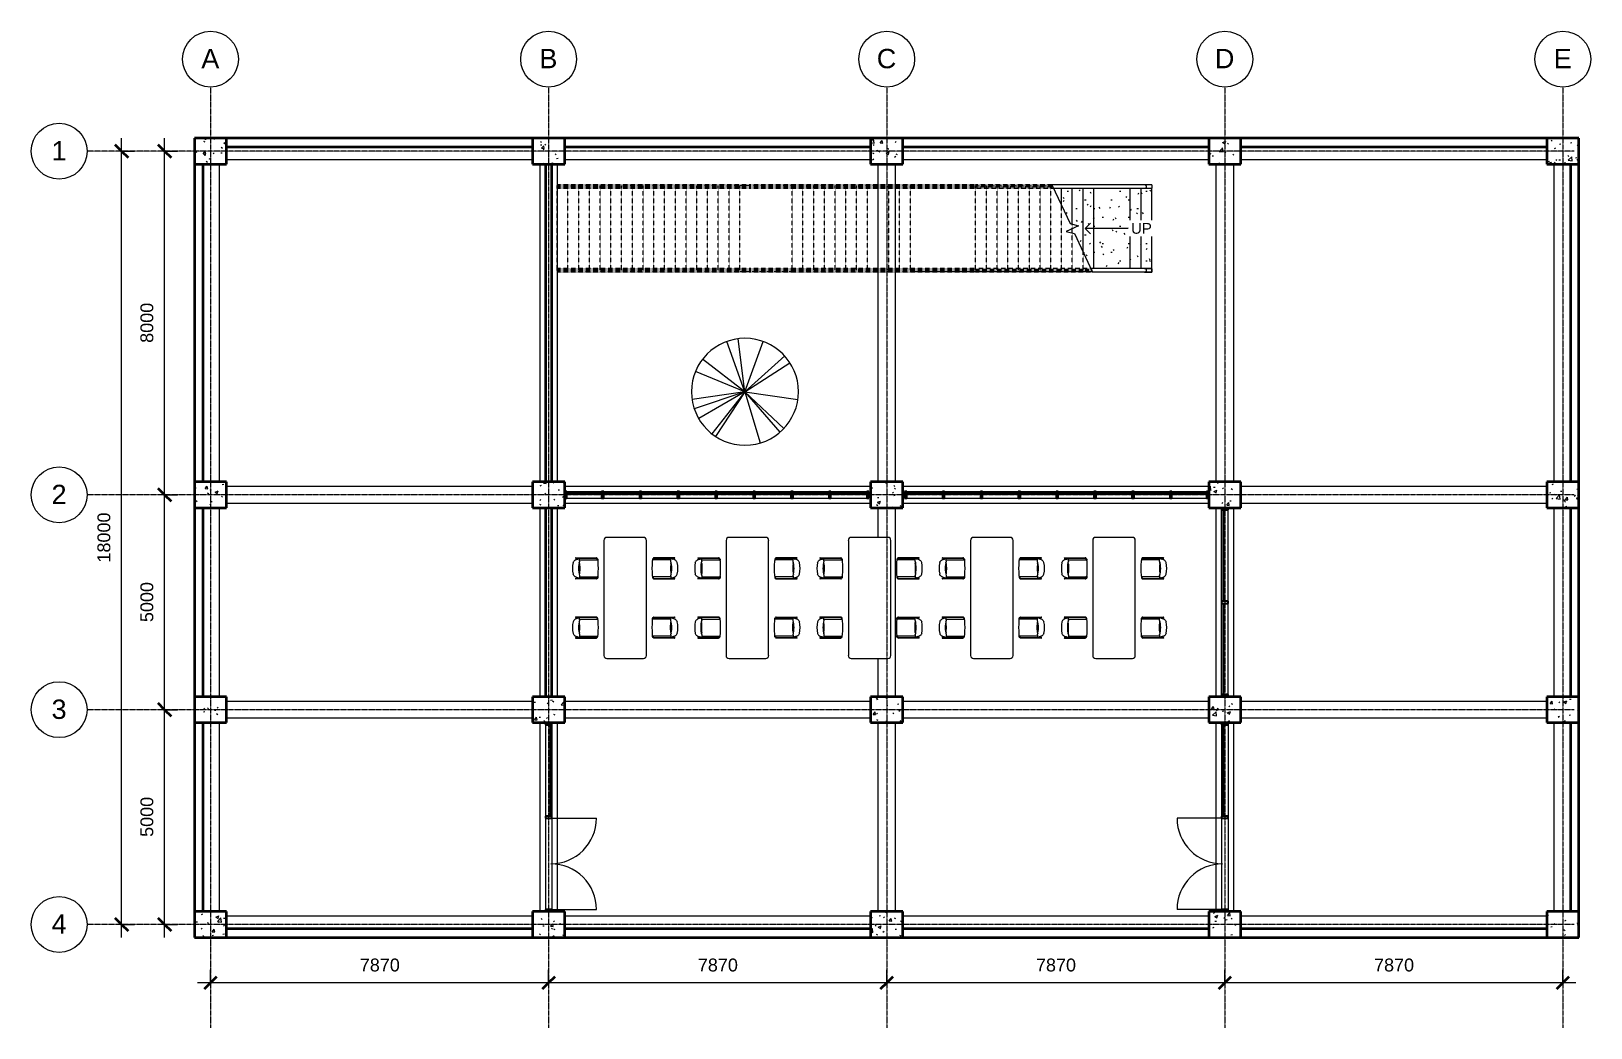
# Model space of a CAD drawing. Header units: millimetres. Extents: x -19238 to 17067, y -6268 to 16930.
import ezdxf

# ---------------------------------------------------------------- set-up
doc = ezdxf.new("R2010")
doc.units = ezdxf.units.MM
doc.linetypes.add('Grid Line', pattern=[22.225, 12.7, -3.175, 3.175, -3.175])
doc.linetypes.add('Overhead', pattern=[3.96875, 2.38125, -1.5875])
for name, color, linetype, lineweight in [('A-ANNO-DIMS', 211, 'Continuous', 9), ('A-ANNO-DIMS-100', 211, 'Continuous', 9), ('A-DOOR', 31, 'Continuous', 9), ('A-FLOR', 192, 'Continuous', 9), ('A-FLOR-HRAL', 11, 'Continuous', 9), ('A-FLOR-HRAL-MBND', 5, 'Overhead', 9), ('A-GLAZ-CURT', 52, 'Continuous', 9), ('A-GLAZ-CWMG', 51, 'Continuous', 9), ('A-WALL', 113, 'Continuous', 9), ('I-FURN', 30, 'Continuous', 9), ('L-PLNT', 71, 'Continuous', 9), ('S-COLS', 52, 'Continuous', 9), ('S-GRID', 1, 'Continuous', 9), ('S-GRID-IDEN', 1, 'Continuous', 9), ('S-STRS', 31, 'Continuous', 9), ('S-STRS-ANNO', 31, 'Continuous', 9), ('S-STRS-IDEN', 31, 'Continuous', 9), ('S-STRS-MBND', 31, 'Overhead', 9)]:
    doc.layers.add(name, color=color, linetype=linetype, lineweight=lineweight)
doc.styles.add('Arial', font='arial.ttf', dxfattribs={"height": 250})
doc.styles.add('Arial_1', font='arial.ttf', dxfattribs={"height": 450})
doc.styles.add('Arial_2', font='arial.ttf', dxfattribs={"height": 300})
doc.dimstyles.new('Linear_-_3mm_Arial', dxfattribs={"dimscale": 304.8, "dimtxt": 306.07782, "dimasz": 0.984252, "dimexe": 0.984252, "dimexo": 0.656168, "dimgap": 0.574147, "dimtad": 1, "dimdec": 0, "dimzin": 0, "dimdsep": 46, "dimtxsty": 'Arial_2', "dimblk1": 'OBLIQUE', "dimblk2": 'OBLIQUE', "dimsah": 1, "dimcen": 0.09, "dimdle": 0.984252, "dimazin": 0, "dimtfac": 1, "dimtdec": 4, "dimtix": 1, "dimtmove": 0, "dimatfit": 3, "dimfxl": 1, "dimtvp": 1, "dimtfill": 1, "dimtolj": 1, "dimtzin": 0, "dimarcsym": 2})
pattern_1 = [(0, (0, 0), (812.8, 203.2), [33.528, -576.072, 33.528, -576.072, -3251.2]), (0, (0, 0), (812.8, 203.2), [-1219.2, 33.528, -1185.672, 33.528, -576.072, -1422.4]), (0, (0, 0), (812.8, 203.2), [-3048, 33.528, -372.872, 33.528, -982.472]), (120, (304.8, 101.6), (-582.3764, 602.3054), [33.528, -576.072, 33.528, -576.072, -3251.2]), (120, (304.8, 101.6), (-582.3764, 602.3054), [-1219.2, 33.528, -1185.672, 33.528, -576.072, -1422.4]), (120, (304.8, 101.6), (-582.3764, 602.3054), [-3048, 33.528, -372.872, 33.528, -982.472]), (240, (406.4, 508), (-230.4236, -805.5054), [33.528, -576.072, 33.528, -576.072, -3251.2]), (240, (406.4, 508), (-230.4236, -805.5054), [-1219.2, 33.528, -1185.672, 33.528, -576.072, -1422.4]), (240, (406.4, 508), (-230.4236, -805.5054), [-3048, 33.528, -372.872, 33.528, -982.472])]

msp = doc.modelspace()

# ---------------------------------------------------------------- texts
at = {"layer": 'S-GRID-IDEN', "char_height": 450, "attachment_point": 1, "style": 'Arial_1'}
for s, insert, width in [('\\fArial|b0|i0|c136|p34|;A', (-15277.7, 16518.1), 513.08), ('\\fArial|b0|i0|c136|p34|;B', (-7407.7, 16518.1), 513.08), ('\\fArial|b0|i0|c136|p34|;C', (445.8, 16518.1), 553.164), ('\\fArial|b0|i0|c136|p34|;D', (8315.8, 16518.1), 553.164), ('\\fArial|b0|i0|c136|p34|;E', (16202.3, 16518.1), 513.08), ('\\fArial|b0|i0|c136|p34|;1', (-18763.7, 14372.4), 424.894), ('\\fArial|b0|i0|c136|p34|;2', (-18763.7, 6372.4), 424.894), ('\\fArial|b0|i0|c136|p34|;3', (-18763.7, 1372.4), 424.894), ('\\fArial|b0|i0|c136|p34|;4', (-18763.7, -3627.6), 424.894)]:
    msp.add_mtext(s, dxfattribs=dict(at, insert=insert, width=width))

# ---------------------------------------------------------------- blocks, each defined once
blk = doc.blocks.new('M_Concrete-Rectangular-Column - 600 x 750mm-360805-Level 1')
at = {"layer": 'S-COLS'}
h = blk.add_hatch(dxfattribs=at)
h.set_pattern_fill('FP_1', color=256, style=0, pattern_type=2)
h.set_pattern_definition([(320, (3862.6, 16417.1), (-63.756, -728.737), [76.2, -838.2]), (265, (3862.6, 16417.1), (764.228, 140.97), [60.96, -670.56]), (10.451, (3857.3, 16356.4), (700.467, -587.77), [64.76, -712.36]), (316.184, (4065.8, 16417.1), (-168.17, -1084.316), [114.3, -1257.3]), (6.636, (4051.8, 16326.8), (989.71, -949.61), [97.14, -1068.54]), (261.184, (4065.8, 16417.1), (989.7, -949.62), [91.44, -1005.84]), (291, (4015, 16315.5), (-409.06, -606.458), [76.2, -838.2]), (236, (4015, 16315.5), (736.753, -247.208), [60.96, -670.56]), (341.451, (3980.94, 16265), (327.685, -853.668), [64.76, -712.36]), (307.5, (3862.63, 16417.13), (338.22, -12.3547), [33.528, -628.904, 33.528, -647.192, -673.1]), (307.5, (3862.63, 16417.13), (338.22, -12.3547), [-1343.152, 33.528, -639.572]), (277.5, (3862.63, 16417.13), (400.722, -267.279), [33.528, -354.584, 33.528, -613.664, -256.54]), (277.5, (3862.63, 16417.13), (400.722, -267.279), [-1035.304, 33.528, -223.012]), (237.5, (3862.63, 16643.7), (-22.9153, -542.3633), [33.528, -220.472, 33.528, -1810.512]), (237.5, (3862.63, 16643.7), (-22.9153, -542.3633), [-287.528, -758.952, 33.528, -1018.032]), (227.5, (3862.63, 16745.3), (101.707, -592.517), [33.528, -296.672, 33.528, -492.76, -746.76]), (227.5, (3862.63, 16745.3), (101.707, -592.517), [-856.488, 33.528, -713.232])])
h.paths.add_polyline_path([(-300, -375), (300, -375), (300, 375), (-300, 375)], flags=0)
at = {"layer": 'S-COLS', "lineweight": 35}
for p, q in [((300, 375), (-300, 375)), ((-300, 375), (-300, -375)), ((300, -375), (300, 375)), ((-300, -375), (300, -375))]:
    blk.add_line(p, q, dxfattribs=at)
blk = doc.blocks.new('M_Concrete-Rectangular-Column - 600 x 750mm-V1-Level 1')
at = {"layer": 'S-COLS'}
h = blk.add_hatch(dxfattribs=at)
h.set_pattern_fill('FP_2', color=256, style=0, pattern_type=2)
h.set_pattern_definition([(320, (3862.6, 8547.1), (-63.756, -728.737), [76.2, -838.2]), (265, (3862.6, 8547.1), (764.23, 140.97), [60.96, -670.56]), (10.451, (3857.3, 8486.4), (700.467, -587.77), [64.76, -712.36]), (316.184, (4065.8, 8547.1), (-168.17, -1084.32), [114.3, -1257.3]), (6.636, (4051.8, 8456.8), (989.71, -949.61), [97.14, -1068.54]), (261.184, (4065.8, 8547.1), (989.7, -949.62), [91.44, -1005.84]), (291, (4015, 8445.5), (-409.06, -606.458), [76.2, -838.2]), (236, (4015, 8445.5), (736.753, -247.21), [60.96, -670.56]), (341.451, (3980.94, 8395), (327.685, -853.67), [64.76, -712.36]), (307.5, (3862.63, 8547.13), (338.22, -12.355), [33.528, -628.904, 33.528, -647.192, -673.1]), (307.5, (3862.63, 8547.13), (338.22, -12.355), [-1343.152, 33.528, -639.572]), (277.5, (3862.63, 8547.13), (400.722, -267.279), [33.528, -354.584, 33.528, -613.664, -256.54]), (277.5, (3862.63, 8547.13), (400.722, -267.279), [-1035.304, 33.528, -223.012]), (237.5, (3862.63, 8773.7), (-22.915, -542.363), [33.528, -220.472, 33.528, -1810.512]), (237.5, (3862.63, 8773.7), (-22.915, -542.363), [-287.528, -758.952, 33.528, -1018.032]), (227.5, (3862.63, 8875.3), (101.707, -592.517), [33.528, -296.672, 33.528, -492.76, -746.76]), (227.5, (3862.63, 8875.3), (101.707, -592.517), [-856.49, 33.53, -713.23])])
h.paths.add_polyline_path([(-300, -375), (300, -375), (300, 375), (-300, 375), (-300, -250)], flags=0)
at = {"layer": 'S-COLS', "lineweight": 35}
for p, q in [((300, 375), (-300, 375)), ((-300, 375), (-300, -375)), ((300, -375), (300, 375)), ((-300, -375), (300, -375))]:
    blk.add_line(p, q, dxfattribs=at)
blk = doc.blocks.new('M_Concrete-Rectangular-Column - 600 x 750mm-V2-Level 1')
at = {"layer": 'S-COLS'}
h = blk.add_hatch(dxfattribs=at)
h.set_pattern_fill('FP_3', color=256, style=0, pattern_type=2)
h.set_pattern_definition([(320, (3862.6, 677.1), (-63.76, -728.74), [76.2, -838.2]), (265, (3862.6, 677.1), (764.23, 140.97), [60.96, -670.56]), (10.451, (3857.3, 616.4), (700.47, -587.77), [64.76, -712.36]), (316.184, (4065.8, 677.1), (-168.17, -1084.32), [114.3, -1257.3]), (6.636, (4051.8, 586.8), (989.7, -949.6), [97.14, -1068.54]), (261.184, (4065.8, 677.1), (989.7, -949.62), [91.44, -1005.84]), (291, (4015, 575.5), (-409.06, -606.46), [76.2, -838.2]), (236, (4015, 575.5), (736.75, -247.21), [60.96, -670.56]), (341.451, (3980.94, 525), (327.69, -853.67), [64.76, -712.36]), (307.5, (3862.63, 677.13), (338.22, -12.355), [33.528, -628.904, 33.528, -647.192, -673.1]), (307.5, (3862.63, 677.13), (338.22, -12.355), [-1343.15, 33.53, -639.57]), (277.5, (3862.63, 677.13), (400.722, -267.28), [33.528, -354.584, 33.528, -613.664, -256.54]), (277.5, (3862.63, 677.13), (400.722, -267.28), [-1035.304, 33.53, -223.01]), (237.5, (3862.63, 903.7), (-22.915, -542.363), [33.528, -220.472, 33.528, -758.952, -1051.56]), (237.5, (3862.63, 903.7), (-22.915, -542.363), [-1046.48, 33.53, -1018.03]), (227.5, (3862.63, 1005.3), (101.707, -592.517), [33.53, -296.67, 33.53, -492.76, -746.76]), (227.5, (3862.63, 1005.3), (101.707, -592.517), [-856.49, 33.53, -713.23])])
h.paths.add_polyline_path([(-300, -375), (300, -375), (300, 375), (-300, 375)], flags=0)
at = {"layer": 'S-COLS', "lineweight": 35}
for p, q in [((300, 375), (-300, 375)), ((-300, 375), (-300, -375)), ((300, -375), (300, 375)), ((-300, -375), (300, -375))]:
    blk.add_line(p, q, dxfattribs=at)
blk = doc.blocks.new('M_Concrete-Rectangular-Column - 600 x 750mm-V3-Level 1')
at = {"layer": 'S-COLS'}
h = blk.add_hatch(dxfattribs=at)
h.set_pattern_fill('FP_4', color=256, style=0, pattern_type=2)
h.set_pattern_definition([(320, (3862.6, -7192.9), (-63.756, -728.737), [76.2, -838.2]), (265, (3862.6, -7192.9), (764.23, 140.97), [60.96, -670.56]), (10.451, (3857.3, -7253.6), (700.467, -587.77), [64.76, -712.36]), (316.184, (4065.8, -7192.9), (-168.17, -1084.32), [114.3, -1257.3]), (6.636, (4051.8, -7283.2), (989.71, -949.61), [97.14, -1068.54]), (261.184, (4065.8, -7192.9), (989.7, -949.62), [91.44, -1005.84]), (291, (4015, -7294.5), (-409.06, -606.458), [76.2, -838.2]), (236, (4015, -7294.5), (736.75, -247.21), [60.96, -670.56]), (341.451, (3980.94, -7345), (327.685, -853.67), [64.76, -712.36]), (307.5, (3862.63, -7192.87), (338.22, -12.355), [33.528, -628.904, 33.528, -647.192, -673.1]), (307.5, (3862.63, -7192.87), (338.22, -12.355), [-1343.152, 33.528, -639.572]), (277.5, (3862.63, -7192.87), (400.722, -267.279), [33.528, -354.584, 33.528, -613.664, -256.54]), (277.5, (3862.63, -7192.87), (400.722, -267.279), [-1035.304, 33.528, -223.012]), (237.5, (3862.63, -6966.3), (-22.915, -542.363), [33.528, -220.472, 33.528, -1810.512]), (237.5, (3862.63, -6966.3), (-22.915, -542.363), [-287.528, -758.952, 33.528, -1018.032]), (227.5, (3862.63, -6864.7), (101.707, -592.517), [33.528, -296.672, 33.528, -492.76, -746.76]), (227.5, (3862.63, -6864.7), (101.707, -592.517), [-856.49, 33.53, -713.23])])
h.paths.add_polyline_path([(-300, -375), (300, -375), (300, 375), (-300, 375)], flags=0)
at = {"layer": 'S-COLS', "lineweight": 35}
for p, q in [((300, 375), (-300, 375)), ((-300, 375), (-300, -375)), ((300, -375), (300, 375)), ((-300, -375), (300, -375))]:
    blk.add_line(p, q, dxfattribs=at)
blk = doc.blocks.new('M_Concrete-Rectangular-Column - 600 x 750mm-V4-Level 1')
at = {"layer": 'S-COLS'}
h = blk.add_hatch(dxfattribs=at)
h.set_pattern_fill('FP_5', color=256, style=0, pattern_type=2)
h.set_pattern_definition([(320, (3862.6, -15062.9), (-63.756, -728.737), [76.2, -838.2]), (265, (3862.6, -15062.9), (764.228, 140.97), [60.96, -670.56]), (10.451, (3857.3, -15123.6), (700.467, -587.77), [64.76, -712.36]), (316.184, (4065.8, -15062.9), (-168.17, -1084.316), [114.3, -1257.3]), (6.636, (4051.8, -15153.2), (989.71, -949.61), [97.14, -1068.54]), (261.184, (4065.8, -15062.9), (989.7, -949.62), [91.44, -1005.84]), (291, (4015, -15164.5), (-409.06, -606.458), [76.2, -838.2]), (236, (4015, -15164.5), (736.753, -247.21), [60.96, -670.56]), (341.451, (3980.94, -15215), (327.685, -853.668), [64.76, -712.36]), (307.5, (3862.63, -15062.87), (338.22, -12.3547), [33.528, -628.904, 33.528, -647.192, -673.1]), (307.5, (3862.63, -15062.87), (338.22, -12.3547), [-1343.152, 33.528, -639.572]), (277.5, (3862.63, -15062.87), (400.722, -267.279), [33.528, -354.584, 33.528, -870.204]), (277.5, (3862.63, -15062.87), (400.722, -267.279), [-421.64, -613.664, 33.528, -223.012]), (237.5, (3862.63, -14836.3), (-22.9153, -542.3633), [33.528, -220.472, 33.528, -1810.512]), (237.5, (3862.63, -14836.3), (-22.9153, -542.3633), [-287.528, -758.952, 33.528, -1018.032]), (227.5, (3862.63, -14734.7), (101.707, -592.517), [33.528, -296.672, 33.528, -1239.52]), (227.5, (3862.63, -14734.7), (101.707, -592.517), [-363.728, -492.76, 33.528, -713.232])])
h.paths.add_polyline_path([(-300, -375), (300, -375), (300, 375), (-300, 375)], flags=0)
at = {"layer": 'S-COLS', "lineweight": 35}
for p, q in [((300, 375), (-300, 375)), ((-300, 375), (-300, -375)), ((300, -375), (300, 375)), ((-300, -375), (300, -375))]:
    blk.add_line(p, q, dxfattribs=at)
blk = doc.blocks.new('M_Concrete-Rectangular-Column - 600 x 750mm-V5-Level 1')
at = {"layer": 'S-COLS'}
h = blk.add_hatch(dxfattribs=at)
h.set_pattern_fill('FP_6', color=256, style=0, pattern_type=2)
h.set_pattern_definition([(320, (-1137.4, 16417.1), (-63.756, -728.737), [76.2, -838.2]), (265, (-1137.4, 16417.1), (764.228, 140.97), [60.96, -670.56]), (10.451, (-1142.7, 16356.4), (700.467, -587.77), [64.76, -712.36]), (316.184, (-934.2, 16417.1), (-168.17, -1084.316), [114.3, -1257.3]), (6.636, (-948.2, 16326.8), (989.71, -949.61), [97.14, -1068.54]), (261.184, (-934.2, 16417.1), (989.7, -949.62), [91.44, -1005.84]), (291, (-985, 16315.5), (-409.06, -606.458), [76.2, -838.2]), (236, (-985, 16315.5), (736.753, -247.21), [60.96, -670.56]), (341.451, (-1019.06, 16265), (327.685, -853.668), [64.76, -712.36]), (307.5, (-1137.37, 16417.13), (338.22, -12.3547), [33.528, -628.904, 33.528, -647.192, -673.1]), (307.5, (-1137.37, 16417.13), (338.22, -12.3547), [-1343.152, 33.528, -639.572]), (277.5, (-1137.37, 16417.13), (400.722, -267.279), [33.528, -354.584, 33.528, -870.204]), (277.5, (-1137.37, 16417.13), (400.722, -267.279), [-421.64, -613.664, 33.528, -223.012]), (237.5, (-1137.37, 16643.7), (-22.9153, -542.3633), [33.528, -220.472, 33.528, -1810.512]), (237.5, (-1137.37, 16643.7), (-22.9153, -542.3633), [-287.528, -758.952, 33.528, -1018.032]), (227.5, (-1137.37, 16745.3), (101.707, -592.517), [33.528, -296.672, 33.528, -1239.52]), (227.5, (-1137.37, 16745.3), (101.707, -592.517), [-363.728, -492.76, 33.528, -713.232])])
h.paths.add_polyline_path([(-300, -375), (300, -375), (300, 375), (-300, 375)], flags=0)
at = {"layer": 'S-COLS', "lineweight": 35}
for p, q in [((300, 375), (-300, 375)), ((-300, 375), (-300, -375)), ((300, -375), (300, 375)), ((-300, -375), (300, -375))]:
    blk.add_line(p, q, dxfattribs=at)
blk = doc.blocks.new('M_Concrete-Rectangular-Column - 600 x 750mm-V6-Level 1')
at = {"layer": 'S-COLS'}
h = blk.add_hatch(dxfattribs=at)
h.set_pattern_fill('FP_7', color=256, style=0, pattern_type=2)
h.set_pattern_definition([(320, (-1137.4, 8547.1), (-63.756, -728.737), [76.2, -838.2]), (265, (-1137.4, 8547.1), (764.23, 140.97), [60.96, -670.56]), (10.451, (-1142.7, 8486.4), (700.467, -587.77), [64.76, -712.36]), (316.184, (-934.2, 8547.1), (-168.17, -1084.32), [114.3, -1257.3]), (6.636, (-948.2, 8456.8), (989.71, -949.61), [97.14, -1068.54]), (261.184, (-934.2, 8547.1), (989.7, -949.62), [91.44, -1005.84]), (291, (-985, 8445.5), (-409.06, -606.458), [76.2, -838.2]), (236, (-985, 8445.5), (736.75, -247.21), [60.96, -670.56]), (341.451, (-1019.06, 8395), (327.685, -853.67), [64.76, -712.36]), (307.5, (-1137.37, 8547.13), (338.22, -12.355), [33.528, -628.904, 33.528, -647.192, -673.1]), (307.5, (-1137.37, 8547.13), (338.22, -12.355), [-1343.152, 33.528, -639.572]), (277.5, (-1137.37, 8547.13), (400.722, -267.279), [33.528, -354.584, 33.528, -613.664, -256.54]), (277.5, (-1137.37, 8547.13), (400.722, -267.279), [-1035.304, 33.528, -223.012]), (237.5, (-1137.37, 8773.7), (-22.915, -542.363), [33.528, -220.472, 33.528, -1810.512]), (237.5, (-1137.37, 8773.7), (-22.915, -542.363), [-287.528, -758.952, 33.528, -1018.032]), (227.5, (-1137.37, 8875.3), (101.707, -592.517), [33.528, -296.672, 33.528, -492.76, -746.76]), (227.5, (-1137.37, 8875.3), (101.707, -592.517), [-856.49, 33.53, -713.23])])
h.paths.add_polyline_path([(-300, -375), (300, -375), (300, 375), (-300, 375), (-300, -250)], flags=0)
at = {"layer": 'S-COLS', "lineweight": 35}
for p, q in [((300, 375), (-300, 375)), ((-300, 375), (-300, -375)), ((300, -375), (300, 375)), ((-300, -375), (300, -375))]:
    blk.add_line(p, q, dxfattribs=at)
blk = doc.blocks.new('M_Concrete-Rectangular-Column - 600 x 750mm-V7-Level 1')
at = {"layer": 'S-COLS'}
h = blk.add_hatch(dxfattribs=at)
h.set_pattern_fill('FP_8', color=256, style=0, pattern_type=2)
h.set_pattern_definition([(320, (-1137.4, 677.1), (-63.76, -728.74), [76.2, -838.2]), (265, (-1137.4, 677.1), (764.23, 140.97), [60.96, -670.56]), (10.45, (-1142.7, 616.4), (700.47, -587.77), [64.76, -712.36]), (316.184, (-934.2, 677.1), (-168.17, -1084.3), [114.3, -1257.3]), (6.636, (-948.2, 586.8), (989.7, -949.6), [97.14, -1068.54]), (261.184, (-934.2, 677.1), (989.7, -949.6), [91.44, -1005.84]), (291, (-985, 575.5), (-409.06, -606.46), [76.2, -838.2]), (236, (-985, 575.5), (736.75, -247.2), [60.96, -670.56]), (341.45, (-1019.06, 525), (327.7, -853.67), [64.76, -712.36]), (307.5, (-1137.37, 677.13), (338.22, -12.355), [33.53, -628.904, 33.53, -647.19, -673.1]), (307.5, (-1137.37, 677.13), (338.22, -12.355), [-1343.15, 33.53, -639.57]), (277.5, (-1137.37, 677.13), (400.72, -267.28), [33.53, -354.584, 33.53, -613.664, -256.54]), (277.5, (-1137.37, 677.13), (400.72, -267.28), [-1035.3, 33.53, -223.01]), (237.5, (-1137.37, 903.7), (-22.915, -542.363), [33.53, -220.47, 33.53, -1810.51]), (237.5, (-1137.37, 903.7), (-22.915, -542.363), [-287.53, -758.95, 33.53, -1018.03]), (227.5, (-1137.37, 1005.3), (101.71, -592.52), [33.53, -296.67, 33.53, -492.76, -746.76]), (227.5, (-1137.37, 1005.3), (101.71, -592.52), [-856.49, 33.53, -713.23])])
h.paths.add_polyline_path([(-300, -375), (300, -375), (300, 375), (-300, 375)], flags=0)
at = {"layer": 'S-COLS', "lineweight": 35}
for p, q in [((300, 375), (-300, 375)), ((-300, 375), (-300, -375)), ((300, -375), (300, 375)), ((-300, -375), (300, -375))]:
    blk.add_line(p, q, dxfattribs=at)
blk = doc.blocks.new('M_Concrete-Rectangular-Column - 600 x 750mm-V8-Level 1')
at = {"layer": 'S-COLS'}
h = blk.add_hatch(dxfattribs=at)
h.set_pattern_fill('FP_9', color=256, style=0, pattern_type=2)
h.set_pattern_definition([(320, (-1137.4, -7192.9), (-63.756, -728.737), [76.2, -838.2]), (265, (-1137.4, -7192.9), (764.23, 140.97), [60.96, -670.56]), (10.451, (-1142.7, -7253.6), (700.467, -587.77), [64.76, -712.36]), (316.184, (-934.2, -7192.9), (-168.17, -1084.32), [114.3, -1257.3]), (6.636, (-948.2, -7283.2), (989.71, -949.61), [97.14, -1068.54]), (261.184, (-934.2, -7192.9), (989.7, -949.62), [91.44, -1005.84]), (291, (-985, -7294.5), (-409.06, -606.46), [76.2, -838.2]), (236, (-985, -7294.5), (736.75, -247.21), [60.96, -670.56]), (341.451, (-1019.06, -7345), (327.685, -853.67), [64.76, -712.36]), (307.5, (-1137.37, -7192.87), (338.22, -12.355), [33.528, -628.904, 33.528, -647.192, -673.1]), (307.5, (-1137.37, -7192.87), (338.22, -12.355), [-1343.152, 33.528, -639.572]), (277.5, (-1137.37, -7192.87), (400.722, -267.279), [33.528, -354.584, 33.528, -870.204]), (277.5, (-1137.37, -7192.87), (400.722, -267.279), [-421.64, -613.664, 33.528, -223.012]), (237.5, (-1137.37, -6966.3), (-22.915, -542.363), [33.528, -220.472, 33.528, -1810.512]), (237.5, (-1137.37, -6966.3), (-22.915, -542.363), [-287.528, -758.952, 33.528, -1018.032]), (227.5, (-1137.37, -6864.7), (101.707, -592.517), [33.53, -296.67, 33.53, -1239.52]), (227.5, (-1137.37, -6864.7), (101.707, -592.517), [-363.73, -492.76, 33.53, -713.23])])
h.paths.add_polyline_path([(-300, -375), (300, -375), (300, 375), (-300, 375)], flags=0)
at = {"layer": 'S-COLS', "lineweight": 35}
for p, q in [((300, 375), (-300, 375)), ((-300, 375), (-300, -375)), ((300, -375), (300, 375)), ((-300, -375), (300, -375))]:
    blk.add_line(p, q, dxfattribs=at)
blk = doc.blocks.new('M_Concrete-Rectangular-Column - 600 x 750mm-V9-Level 1')
at = {"layer": 'S-COLS'}
h = blk.add_hatch(dxfattribs=at)
h.set_pattern_fill('FP_10', color=256, style=0, pattern_type=2)
h.set_pattern_definition([(320, (-1137.4, -15062.9), (-63.756, -728.737), [76.2, -838.2]), (265, (-1137.4, -15062.9), (764.228, 140.97), [60.96, -670.56]), (10.451, (-1142.7, -15123.6), (700.467, -587.77), [64.76, -712.36]), (316.184, (-934.2, -15062.9), (-168.17, -1084.316), [114.3, -1257.3]), (6.636, (-948.2, -15153.2), (989.71, -949.61), [97.14, -1068.54]), (261.184, (-934.2, -15062.9), (989.7, -949.62), [91.44, -1005.84]), (291, (-985, -15164.5), (-409.06, -606.458), [76.2, -838.2]), (236, (-985, -15164.5), (736.753, -247.21), [60.96, -670.56]), (341.451, (-1019.06, -15215), (327.685, -853.668), [64.76, -712.36]), (307.5, (-1137.37, -15062.87), (338.22, -12.3547), [33.528, -628.904, 33.528, -1320.292]), (307.5, (-1137.37, -15062.87), (338.22, -12.3547), [-695.96, -647.192, 33.528, -639.572]), (277.5, (-1137.37, -15062.87), (400.722, -267.279), [33.528, -354.584, 33.528, -870.204]), (277.5, (-1137.37, -15062.87), (400.722, -267.279), [-421.64, -613.664, 33.528, -223.012]), (237.5, (-1137.37, -14836.3), (-22.9153, -542.3633), [33.528, -220.472, 33.528, -1810.512]), (237.5, (-1137.37, -14836.3), (-22.9153, -542.3633), [-287.528, -758.952, 33.528, -1018.032]), (227.5, (-1137.37, -14734.7), (101.707, -592.517), [33.528, -296.672, 33.528, -1239.52]), (227.5, (-1137.37, -14734.7), (101.707, -592.517), [-363.728, -492.76, 33.528, -713.232])])
h.paths.add_polyline_path([(-300, -375), (300, -375), (300, 375), (-300, 375)], flags=0)
at = {"layer": 'S-COLS', "lineweight": 35}
for p, q in [((300, 375), (-300, 375)), ((-300, 375), (-300, -375)), ((300, -375), (300, 375)), ((-300, -375), (300, -375))]:
    blk.add_line(p, q, dxfattribs=at)
blk = doc.blocks.new('M_Concrete-Rectangular-Column - 600 x 750mm-V10-Level 1')
at = {"layer": 'S-COLS'}
h = blk.add_hatch(dxfattribs=at)
h.set_pattern_fill('FP_11', color=256, style=0, pattern_type=2)
h.set_pattern_definition([(320, (-6137.4, 16417.1), (-63.756, -728.737), [76.2, -838.2]), (265, (-6137.4, 16417.1), (764.228, 140.972), [60.96, -670.56]), (10.451, (-6142.7, 16356.4), (700.467, -587.77), [64.76, -712.36]), (316.184, (-5934.2, 16417.1), (-168.17, -1084.316), [114.3, -1257.3]), (6.636, (-5948.2, 16326.8), (989.71, -949.61), [97.14, -1068.54]), (261.184, (-5934.2, 16417.1), (989.7, -949.62), [91.44, -1005.84]), (291, (-5985, 16315.5), (-409.06, -606.458), [76.2, -838.2]), (236, (-5985, 16315.5), (736.753, -247.208), [60.96, -670.56]), (341.451, (-6019.06, 16265), (327.685, -853.668), [64.76, -712.36]), (307.5, (-6137.37, 16417.13), (338.22, -12.3547), [33.528, -628.904, 33.528, -647.192, -673.1]), (307.5, (-6137.37, 16417.13), (338.22, -12.3547), [-1343.152, 33.528, -639.572]), (277.5, (-6137.37, 16417.13), (400.722, -267.279), [33.528, -354.584, 33.528, -870.204]), (277.5, (-6137.37, 16417.13), (400.722, -267.279), [-421.64, -613.664, 33.528, -223.012]), (237.5, (-6137.37, 16643.7), (-22.9153, -542.3633), [33.528, -220.472, 33.528, -1810.512]), (237.5, (-6137.37, 16643.7), (-22.9153, -542.3633), [-287.528, -758.952, 33.528, -1018.032]), (227.5, (-6137.37, 16745.3), (101.707, -592.517), [33.528, -296.672, 33.528, -1239.52]), (227.5, (-6137.37, 16745.3), (101.707, -592.517), [-363.728, -492.76, 33.528, -713.232])])
h.paths.add_polyline_path([(-300, 375), (-300, -375), (300, -375), (300, 375)], flags=0)
at = {"layer": 'S-COLS', "lineweight": 35}
for p, q in [((300, 375), (-300, 375)), ((-300, 375), (-300, -375)), ((300, -375), (300, 375)), ((-300, -375), (300, -375))]:
    blk.add_line(p, q, dxfattribs=at)
blk = doc.blocks.new('M_Concrete-Rectangular-Column - 600 x 750mm-V11-Level 1')
at = {"layer": 'S-COLS'}
h = blk.add_hatch(dxfattribs=at)
h.set_pattern_fill('FP_12', color=256, style=0, pattern_type=2)
h.set_pattern_definition([(320, (-6137.4, 8547.1), (-63.756, -728.737), [76.2, -838.2]), (265, (-6137.4, 8547.1), (764.23, 140.97), [60.96, -670.56]), (10.451, (-6142.7, 8486.4), (700.467, -587.77), [64.76, -712.36]), (316.184, (-5934.2, 8547.1), (-168.17, -1084.316), [114.3, -1257.3]), (6.636, (-5948.2, 8456.8), (989.71, -949.61), [97.14, -1068.54]), (261.184, (-5934.2, 8547.1), (989.7, -949.62), [91.44, -1005.84]), (291, (-5985, 8445.5), (-409.06, -606.458), [76.2, -838.2]), (236, (-5985, 8445.5), (736.753, -247.21), [60.96, -670.56]), (341.451, (-6019.06, 8395), (327.685, -853.67), [64.76, -712.36]), (307.5, (-6137.37, 8547.13), (338.22, -12.355), [33.528, -628.904, 33.528, -647.192, -673.1]), (307.5, (-6137.37, 8547.13), (338.22, -12.355), [-1343.152, 33.528, -639.572]), (277.5, (-6137.37, 8547.13), (400.722, -267.279), [33.528, -354.584, 33.528, -613.664, -256.54]), (277.5, (-6137.37, 8547.13), (400.722, -267.279), [-1035.304, 33.528, -223.012]), (237.5, (-6137.37, 8773.7), (-22.9153, -542.3633), [33.528, -220.472, 33.528, -1810.512]), (237.5, (-6137.37, 8773.7), (-22.9153, -542.3633), [-287.528, -758.952, 33.528, -1018.032]), (227.5, (-6137.37, 8875.3), (101.707, -592.517), [33.528, -296.672, 33.528, -492.76, -746.76]), (227.5, (-6137.37, 8875.3), (101.707, -592.517), [-856.488, 33.528, -713.232])])
h.paths.add_polyline_path([(-300, 375), (-300, -375), (300, -375), (300, 375)], flags=0)
at = {"layer": 'S-COLS', "lineweight": 35}
for p, q in [((300, 375), (-300, 375)), ((-300, 375), (-300, -375)), ((300, -375), (300, 375)), ((-300, -375), (300, -375))]:
    blk.add_line(p, q, dxfattribs=at)
blk = doc.blocks.new('M_Concrete-Rectangular-Column - 600 x 750mm-V12-Level 1')
at = {"layer": 'S-COLS'}
h = blk.add_hatch(dxfattribs=at)
h.set_pattern_fill('FP_13', color=256, style=0, pattern_type=2)
h.set_pattern_definition([(320, (-6137.4, 677.1), (-63.756, -728.737), [76.2, -838.2]), (265, (-6137.4, 677.1), (764.23, 140.97), [60.96, -670.56]), (10.451, (-6142.7, 616.4), (700.47, -587.77), [64.76, -712.36]), (316.184, (-5934.2, 677.1), (-168.17, -1084.32), [114.3, -1257.3]), (6.636, (-5948.2, 586.8), (989.71, -949.61), [97.14, -1068.54]), (261.184, (-5934.2, 677.1), (989.7, -949.62), [91.44, -1005.84]), (291, (-5985, 575.5), (-409.06, -606.46), [76.2, -838.2]), (236, (-5985, 575.5), (736.75, -247.21), [60.96, -670.56]), (341.451, (-6019.06, 525), (327.685, -853.67), [64.76, -712.36]), (307.5, (-6137.37, 677.13), (338.22, -12.355), [33.528, -628.904, 33.528, -647.192, -673.1]), (307.5, (-6137.37, 677.13), (338.22, -12.355), [-1343.15, 33.53, -639.57]), (277.5, (-6137.37, 677.13), (400.722, -267.279), [33.528, -354.584, 33.528, -613.664, -256.54]), (277.5, (-6137.37, 677.13), (400.722, -267.279), [-1035.304, 33.528, -223.012]), (237.5, (-6137.37, 903.7), (-22.915, -542.363), [33.528, -220.472, 33.528, -1810.512]), (237.5, (-6137.37, 903.7), (-22.915, -542.363), [-287.528, -758.952, 33.528, -1018.032]), (227.5, (-6137.37, 1005.3), (101.707, -592.517), [33.528, -296.672, 33.528, -492.76, -746.76]), (227.5, (-6137.37, 1005.3), (101.707, -592.517), [-856.49, 33.53, -713.23])])
h.paths.add_polyline_path([(-300, 375), (-300, -375), (300, -375), (300, 375)], flags=0)
at = {"layer": 'S-COLS', "lineweight": 35}
for p, q in [((300, 375), (-300, 375)), ((-300, 375), (-300, -375)), ((300, -375), (300, 375)), ((-300, -375), (300, -375))]:
    blk.add_line(p, q, dxfattribs=at)
blk = doc.blocks.new('M_Concrete-Rectangular-Column - 600 x 750mm-V13-Level 1')
at = {"layer": 'S-COLS'}
h = blk.add_hatch(dxfattribs=at)
h.set_pattern_fill('FP_14', color=256, style=0, pattern_type=2)
h.set_pattern_definition([(320, (-6137.4, -7192.9), (-63.756, -728.737), [76.2, -838.2]), (265, (-6137.4, -7192.9), (764.23, 140.97), [60.96, -670.56]), (10.451, (-6142.7, -7253.6), (700.467, -587.77), [64.76, -712.36]), (316.184, (-5934.2, -7192.9), (-168.17, -1084.32), [114.3, -1257.3]), (6.636, (-5948.2, -7283.2), (989.71, -949.61), [97.14, -1068.54]), (261.184, (-5934.2, -7192.9), (989.7, -949.62), [91.44, -1005.84]), (291, (-5985, -7294.5), (-409.06, -606.458), [76.2, -838.2]), (236, (-5985, -7294.5), (736.753, -247.21), [60.96, -670.56]), (341.451, (-6019.06, -7345), (327.685, -853.67), [64.76, -712.36]), (307.5, (-6137.37, -7192.87), (338.22, -12.355), [33.528, -628.904, 33.528, -647.192, -673.1]), (307.5, (-6137.37, -7192.87), (338.22, -12.355), [-1343.152, 33.528, -639.572]), (277.5, (-6137.37, -7192.87), (400.722, -267.279), [33.528, -354.584, 33.528, -870.204]), (277.5, (-6137.37, -7192.87), (400.722, -267.279), [-421.64, -613.664, 33.528, -223.012]), (237.5, (-6137.37, -6966.3), (-22.915, -542.363), [33.528, -220.472, 33.528, -1810.512]), (237.5, (-6137.37, -6966.3), (-22.915, -542.363), [-287.528, -758.952, 33.528, -1018.032]), (227.5, (-6137.37, -6864.7), (101.707, -592.517), [33.528, -296.672, 33.528, -1239.52]), (227.5, (-6137.37, -6864.7), (101.707, -592.517), [-363.728, -492.76, 33.528, -713.232])])
h.paths.add_polyline_path([(-300, 375), (-300, -375), (300, -375), (300, 375)], flags=0)
at = {"layer": 'S-COLS', "lineweight": 35}
for p, q in [((300, 375), (-300, 375)), ((-300, 375), (-300, -375)), ((300, -375), (300, 375)), ((-300, -375), (300, -375))]:
    blk.add_line(p, q, dxfattribs=at)
blk = doc.blocks.new('M_Concrete-Rectangular-Column - 600 x 750mm-V14-Level 1')
at = {"layer": 'S-COLS'}
h = blk.add_hatch(dxfattribs=at)
h.set_pattern_fill('FP_15', color=256, style=0, pattern_type=2)
h.set_pattern_definition([(320, (-6137.4, -15062.9), (-63.756, -728.737), [76.2, -838.2]), (265, (-6137.4, -15062.9), (764.228, 140.97), [60.96, -670.56]), (10.451, (-6142.7, -15123.6), (700.467, -587.77), [64.76, -712.36]), (316.184, (-5934.2, -15062.9), (-168.17, -1084.316), [114.3, -1257.3]), (6.636, (-5948.2, -15153.2), (989.71, -949.61), [97.14, -1068.54]), (261.184, (-5934.2, -15062.9), (989.7, -949.62), [91.44, -1005.84]), (291, (-5985, -15164.5), (-409.06, -606.458), [76.2, -838.2]), (236, (-5985, -15164.5), (736.753, -247.21), [60.96, -670.56]), (341.451, (-6019.06, -15215), (327.685, -853.668), [64.76, -712.36]), (307.5, (-6137.37, -15062.87), (338.22, -12.3547), [33.528, -628.904, 33.528, -1320.292]), (307.5, (-6137.37, -15062.87), (338.22, -12.3547), [-695.96, -647.192, 33.528, -639.572]), (277.5, (-6137.37, -15062.87), (400.722, -267.279), [33.528, -354.584, 33.528, -870.204]), (277.5, (-6137.37, -15062.87), (400.722, -267.279), [-421.64, -613.664, 33.528, -223.012]), (237.5, (-6137.37, -14836.3), (-22.9153, -542.3633), [33.528, -220.472, 33.528, -1810.512]), (237.5, (-6137.37, -14836.3), (-22.9153, -542.3633), [-287.528, -758.952, 33.528, -1018.032]), (227.5, (-6137.37, -14734.7), (101.707, -592.517), [33.528, -296.672, 33.528, -1239.52]), (227.5, (-6137.37, -14734.7), (101.707, -592.517), [-363.728, -492.76, 33.528, -713.232])])
h.paths.add_polyline_path([(-300, 375), (-300, -375), (300, -375), (300, 375)], flags=0)
at = {"layer": 'S-COLS', "lineweight": 35}
for p, q in [((300, 375), (-300, 375)), ((-300, 375), (-300, -375)), ((300, -375), (300, 375)), ((-300, -375), (300, -375))]:
    blk.add_line(p, q, dxfattribs=at)
blk = doc.blocks.new('M_Concrete-Rectangular-Column - 600 x 750mm-V15-Level 1')
at = {"layer": 'S-COLS'}
h = blk.add_hatch(dxfattribs=at)
h.set_pattern_fill('FP_16', color=256, style=0, pattern_type=2)
h.set_pattern_definition([(320, (-14137.4, 16417.1), (-63.756, -728.737), [76.2, -838.2]), (265, (-14137.4, 16417.1), (764.228, 140.972), [60.96, -670.56]), (10.451, (-14142.7, 16356.4), (700.467, -587.77), [64.76, -712.36]), (316.184, (-13934.2, 16417.1), (-168.17, -1084.316), [114.3, -1257.3]), (6.636, (-13948.2, 16326.8), (989.71, -949.61), [97.14, -1068.54]), (261.184, (-13934.2, 16417.1), (989.7, -949.62), [91.44, -1005.84]), (291, (-13985, 16315.5), (-409.06, -606.458), [76.2, -838.2]), (236, (-13985, 16315.5), (736.753, -247.208), [60.96, -670.56]), (341.451, (-14019.06, 16265), (327.685, -853.668), [64.76, -712.36]), (307.5, (-14137.37, 16417.13), (338.22, -12.3547), [33.528, -628.904, 33.528, -1320.292]), (307.5, (-14137.37, 16417.13), (338.22, -12.3547), [-695.96, -647.192, 33.528, -639.572]), (277.5, (-14137.37, 16417.13), (400.722, -267.279), [33.528, -354.584, 33.528, -870.204]), (277.5, (-14137.37, 16417.13), (400.722, -267.279), [-421.64, -613.664, 33.528, -223.012]), (237.5, (-14137.37, 16643.7), (-22.9153, -542.3633), [33.528, -220.472, 33.528, -1810.512]), (237.5, (-14137.37, 16643.7), (-22.9153, -542.3633), [-287.528, -758.952, 33.528, -1018.032]), (227.5, (-14137.37, 16745.3), (101.707, -592.517), [33.528, -296.672, 33.528, -1239.52]), (227.5, (-14137.37, 16745.3), (101.707, -592.517), [-363.728, -492.76, 33.528, -713.232])])
h.paths.add_polyline_path([(-300, 375), (-300, -375), (300, -375), (300, 375)], flags=0)
at = {"layer": 'S-COLS', "lineweight": 35}
for p, q in [((300, 375), (-300, 375)), ((-300, 375), (-300, -375)), ((300, -375), (300, 375)), ((-300, -375), (300, -375))]:
    blk.add_line(p, q, dxfattribs=at)
blk = doc.blocks.new('M_Concrete-Rectangular-Column - 600 x 750mm-V16-Level 1')
at = {"layer": 'S-COLS'}
h = blk.add_hatch(dxfattribs=at)
h.set_pattern_fill('FP_17', color=256, style=0, pattern_type=2)
h.set_pattern_definition([(320, (-14137.4, 8547.1), (-63.756, -728.737), [76.2, -838.2]), (265, (-14137.4, 8547.1), (764.228, 140.97), [60.96, -670.56]), (10.451, (-14142.7, 8486.4), (700.467, -587.77), [64.76, -712.36]), (316.184, (-13934.2, 8547.1), (-168.17, -1084.316), [114.3, -1257.3]), (6.636, (-13948.2, 8456.8), (989.71, -949.61), [97.14, -1068.54]), (261.184, (-13934.2, 8547.1), (989.7, -949.62), [91.44, -1005.84]), (291, (-13985, 8445.5), (-409.06, -606.458), [76.2, -838.2]), (236, (-13985, 8445.5), (736.753, -247.21), [60.96, -670.56]), (341.451, (-14019.06, 8395), (327.685, -853.668), [64.76, -712.36]), (307.5, (-14137.37, 8547.13), (338.22, -12.3547), [33.528, -628.904, 33.528, -647.192, -673.1]), (307.5, (-14137.37, 8547.13), (338.22, -12.3547), [-1343.152, 33.528, -639.572]), (277.5, (-14137.37, 8547.13), (400.722, -267.279), [33.528, -354.584, 33.528, -870.204]), (277.5, (-14137.37, 8547.13), (400.722, -267.279), [-421.64, -613.664, 33.528, -223.012]), (237.5, (-14137.37, 8773.7), (-22.9153, -542.3633), [33.528, -220.472, 33.528, -1810.512]), (237.5, (-14137.37, 8773.7), (-22.9153, -542.3633), [-287.528, -758.952, 33.528, -1018.032]), (227.5, (-14137.37, 8875.3), (101.707, -592.517), [33.528, -296.672, 33.528, -1239.52]), (227.5, (-14137.37, 8875.3), (101.707, -592.517), [-363.728, -492.76, 33.528, -713.232])])
h.paths.add_polyline_path([(-300, 375), (-300, -375), (300, -375), (300, 375), (88, 375)], flags=0)
at = {"layer": 'S-COLS', "lineweight": 35}
for p, q in [((300, 375), (-300, 375)), ((-300, 375), (-300, -375)), ((300, -375), (300, 375)), ((-300, -375), (300, -375))]:
    blk.add_line(p, q, dxfattribs=at)
blk = doc.blocks.new('M_Concrete-Rectangular-Column - 600 x 750mm-V17-Level 1')
at = {"layer": 'S-COLS'}
h = blk.add_hatch(dxfattribs=at)
h.set_pattern_fill('FP_18', color=256, style=0, pattern_type=2)
h.set_pattern_definition([(320, (-14137.4, 677.1), (-63.756, -728.737), [76.2, -838.2]), (265, (-14137.4, 677.1), (764.228, 140.97), [60.96, -670.56]), (10.451, (-14142.7, 616.4), (700.467, -587.77), [64.76, -712.36]), (316.184, (-13934.2, 677.1), (-168.17, -1084.316), [114.3, -1257.3]), (6.636, (-13948.2, 586.8), (989.71, -949.61), [97.14, -1068.54]), (261.184, (-13934.2, 677.1), (989.7, -949.62), [91.44, -1005.84]), (291, (-13985, 575.5), (-409.06, -606.458), [76.2, -838.2]), (236, (-13985, 575.5), (736.753, -247.21), [60.96, -670.56]), (341.451, (-14019.06, 525), (327.685, -853.668), [64.76, -712.36]), (307.5, (-14137.37, 677.13), (338.22, -12.3547), [33.528, -628.904, 33.528, -647.192, -673.1]), (307.5, (-14137.37, 677.13), (338.22, -12.3547), [-1343.152, 33.528, -639.572]), (277.5, (-14137.37, 677.13), (400.722, -267.279), [33.528, -354.584, 33.528, -613.664, -256.54]), (277.5, (-14137.37, 677.13), (400.722, -267.279), [-1035.304, 33.528, -223.012]), (237.5, (-14137.37, 903.7), (-22.9153, -542.3633), [33.528, -220.472, 33.528, -1810.512]), (237.5, (-14137.37, 903.7), (-22.9153, -542.3633), [-287.528, -758.952, 33.528, -1018.032]), (227.5, (-14137.37, 1005.3), (101.707, -592.517), [33.528, -296.672, 33.528, -1239.52]), (227.5, (-14137.37, 1005.3), (101.707, -592.517), [-363.728, -492.76, 33.528, -713.232])])
h.paths.add_polyline_path([(-300, 375), (-300, -375), (300, -375), (300, 375)], flags=0)
at = {"layer": 'S-COLS', "lineweight": 35}
for p, q in [((300, 375), (-300, 375)), ((-300, 375), (-300, -375)), ((300, -375), (300, 375)), ((-300, -375), (300, -375))]:
    blk.add_line(p, q, dxfattribs=at)
blk = doc.blocks.new('M_Concrete-Rectangular-Column - 600 x 750mm-V18-Level 1')
at = {"layer": 'S-COLS'}
h = blk.add_hatch(dxfattribs=at)
h.set_pattern_fill('FP_19', color=256, style=0, pattern_type=2)
h.set_pattern_definition([(320, (-14137.4, -7192.9), (-63.756, -728.737), [76.2, -838.2]), (265, (-14137.4, -7192.9), (764.228, 140.97), [60.96, -670.56]), (10.451, (-14142.7, -7253.6), (700.467, -587.77), [64.76, -712.36]), (316.184, (-13934.2, -7192.9), (-168.17, -1084.316), [114.3, -1257.3]), (6.636, (-13948.2, -7283.2), (989.71, -949.61), [97.14, -1068.54]), (261.184, (-13934.2, -7192.9), (989.7, -949.62), [91.44, -1005.84]), (291, (-13985, -7294.5), (-409.06, -606.458), [76.2, -838.2]), (236, (-13985, -7294.5), (736.753, -247.21), [60.96, -670.56]), (341.451, (-14019.06, -7345), (327.685, -853.668), [64.76, -712.36]), (307.5, (-14137.37, -7192.87), (338.22, -12.3547), [33.528, -628.904, 33.528, -1320.292]), (307.5, (-14137.37, -7192.87), (338.22, -12.3547), [-695.96, -647.192, 33.528, -639.572]), (277.5, (-14137.37, -7192.87), (400.722, -267.279), [33.528, -354.584, 33.528, -870.204]), (277.5, (-14137.37, -7192.87), (400.722, -267.279), [-421.64, -613.664, 33.528, -223.012]), (237.5, (-14137.37, -6966.3), (-22.9153, -542.3633), [33.528, -220.472, 33.528, -1810.512]), (237.5, (-14137.37, -6966.3), (-22.9153, -542.3633), [-287.528, -758.952, 33.528, -1018.032]), (227.5, (-14137.37, -6864.7), (101.707, -592.517), [33.528, -296.672, 33.528, -1239.52]), (227.5, (-14137.37, -6864.7), (101.707, -592.517), [-363.728, -492.76, 33.528, -713.232])])
h.paths.add_polyline_path([(-300, 375), (-300, -375), (300, -375), (300, 375)], flags=0)
at = {"layer": 'S-COLS', "lineweight": 35}
for p, q in [((300, 375), (-300, 375)), ((-300, 375), (-300, -375)), ((300, -375), (300, 375)), ((-300, -375), (300, -375))]:
    blk.add_line(p, q, dxfattribs=at)
blk = doc.blocks.new('M_Concrete-Rectangular-Column - 600 x 750mm-V19-Level 1')
at = {"layer": 'S-COLS'}
h = blk.add_hatch(dxfattribs=at)
h.set_pattern_fill('FP_20', color=256, style=0, pattern_type=2)
h.set_pattern_definition([(320, (-14137.4, -15062.9), (-63.756, -728.737), [76.2, -838.2]), (265, (-14137.4, -15062.9), (764.228, 140.972), [60.96, -670.56]), (10.451, (-14142.7, -15123.6), (700.467, -587.77), [64.76, -712.36]), (316.184, (-13934.2, -15062.9), (-168.17, -1084.316), [114.3, -1257.3]), (6.636, (-13948.2, -15153.2), (989.71, -949.61), [97.14, -1068.54]), (261.184, (-13934.2, -15062.9), (989.7, -949.62), [91.44, -1005.84]), (291, (-13985, -15164.5), (-409.06, -606.458), [76.2, -838.2]), (236, (-13985, -15164.5), (736.753, -247.208), [60.96, -670.56]), (341.451, (-14019.06, -15215), (327.685, -853.668), [64.76, -712.36]), (307.5, (-14137.37, -15062.87), (338.22, -12.3547), [33.528, -628.904, 33.528, -1320.292]), (307.5, (-14137.37, -15062.87), (338.22, -12.3547), [-695.96, -647.192, 33.528, -639.572]), (277.5, (-14137.37, -15062.87), (400.722, -267.279), [33.528, -354.584, 33.528, -870.204]), (277.5, (-14137.37, -15062.87), (400.722, -267.279), [-421.64, -613.664, 33.528, -223.012]), (237.5, (-14137.37, -14836.3), (-22.9153, -542.3633), [33.528, -220.472, 33.528, -1810.512]), (237.5, (-14137.37, -14836.3), (-22.9153, -542.3633), [-287.528, -758.952, 33.528, -1018.032]), (227.5, (-14137.37, -14734.7), (101.707, -592.517), [33.528, -296.672, 33.528, -1239.52]), (227.5, (-14137.37, -14734.7), (101.707, -592.517), [-363.728, -492.76, 33.528, -713.232])])
h.paths.add_polyline_path([(-300, 375), (-300, -375), (300, -375), (300, 375)], flags=0)
at = {"layer": 'S-COLS', "lineweight": 35}
for p, q in [((300, 375), (-300, 375)), ((-300, 375), (-300, -375)), ((300, -375), (300, 375)), ((-300, -375), (300, -375))]:
    blk.add_line(p, q, dxfattribs=at)
blk = doc.blocks.new('M_Curtain Wall Dbl Glass - M_Curtain Wall Dbl Glass-376045-Level 1')
at = {"layer": 'A-DOOR', "lineweight": 18}
for p, q in [((-1062.5, 50), (-1062.5, 1112.5)), ((1062.5, 50), (1062.5, 1112.5))]:
    blk.add_line(p, q, dxfattribs=at)
at = {"layer": 'A-DOOR'}
for centre, start, end in [((-1062.5, 50), 0, 90), ((1062.5, 50), 90, 180)]:
    blk.add_arc(centre, 1062.5, start, end, dxfattribs=at)
blk = doc.blocks.new('Rectangular Mullion - 50mm x 150mm-365263-Level 1')
at = {"layer": 'A-GLAZ-CWMG'}
for p, q in [((8472, -1388), (8472, -3513)), ((8622, -1388), (8622, -3513))]:
    blk.add_line(p, q, dxfattribs=at)
blk = doc.blocks.new('Rectangular Mullion - 50mm x 150mm-376021-Level 1')
at = {"layer": 'A-GLAZ-CWMG', "lineweight": 25}
for p, q in [((-50, 75), (0, 75)), ((-50, -75), (-50, 75)), ((0, -75), (-50, -75))]:
    blk.add_line(p, q, dxfattribs=at)
blk = doc.blocks.new('System Panel - Glazed-376027-Level 1')
at = {"layer": 'A-GLAZ-CURT', "lineweight": 18}
for p, q in [((1062.5, 49.5), (-1062.5, 49.5)), ((-1062.5, 49.5), (-1062.5, 24.5)), ((-1062.5, 24.5), (1062.5, 24.5)), ((1062.5, 24.5), (1062.5, 49.5))]:
    blk.add_line(p, q, dxfattribs=at)
blk = doc.blocks.new('Rectangular Mullion - 50mm x 150mm-376042-Level 1')
at = {"layer": 'A-GLAZ-CWMG', "lineweight": 25}
for p, q in [((-25, 75), (25, 75)), ((-25, -75), (-25, 75)), ((25, 75), (25, -75)), ((25, -75), (-25, -75))]:
    blk.add_line(p, q, dxfattribs=at)
blk = doc.blocks.new('System Panel - Glazed-376280-Level 1')
at = {"layer": 'A-GLAZ-CURT', "lineweight": 18}
for p, q in [((403, -24), (-403, -24)), ((-403, -24), (-403, -49)), ((-403, -49), (403, -49)), ((403, -49), (403, -24))]:
    blk.add_line(p, q, dxfattribs=at)
blk = doc.blocks.new('System Panel - Glazed-376281-Level 1')
at = {"layer": 'A-GLAZ-CURT', "lineweight": 18}
for p, q in [((416, -24), (-416, -24)), ((-416, -24), (-416, -49)), ((-416, -49), (416, -49)), ((416, -49), (416, -24))]:
    blk.add_line(p, q, dxfattribs=at)
blk = doc.blocks.new('Rectangular Mullion - 50mm x 150mm-376272-Level 1')
at = {"layer": 'A-GLAZ-CWMG'}
for p, q in [((7315, 6212), (8122, 6212)), ((7315, 6062), (8122, 6062))]:
    blk.add_line(p, q, dxfattribs=at)
blk = doc.blocks.new('Rectangular Mullion - 50mm x 150mm-376273-Level 1')
at = {"layer": 'A-GLAZ-CWMG'}
for p, q in [((6434, 6212), (7265, 6212)), ((6434, 6062), (7265, 6062))]:
    blk.add_line(p, q, dxfattribs=at)
blk = doc.blocks.new('Rectangular Mullion - 50mm x 150mm-376284-Level 1')
at = {"layer": 'A-GLAZ-CWMG', "lineweight": 25}
for p, q in [((-50, 75), (0, 75)), ((-50, -75), (-50, 75)), ((0, -75), (-50, -75))]:
    blk.add_line(p, q, dxfattribs=at)
blk = doc.blocks.new('Rectangular Mullion - 50mm x 150mm-376287-Level 1')
at = {"layer": 'A-GLAZ-CWMG', "lineweight": 25}
for p, q in [((0, 75), (-50, 75)), ((-50, 75), (-50, -75)), ((-50, -75), (0, -75))]:
    blk.add_line(p, q, dxfattribs=at)
blk = doc.blocks.new('Rectangular Mullion - 50mm x 150mm-376276-Level 1')
at = {"layer": 'A-GLAZ-CWMG', "lineweight": 25}
for p, q in [((-25, 75), (25, 75)), ((-25, -75), (-25, 75)), ((25, 75), (25, -75)), ((25, -75), (-25, -75))]:
    blk.add_line(p, q, dxfattribs=at)
blk = doc.blocks.new('Rectangular Mullion - 50mm x 150mm-376048-Level 1')
at = {"layer": 'A-GLAZ-CWMG', "lineweight": 25}
for p, q in [((0, 75), (-50, 75)), ((-50, 75), (-50, -75)), ((-50, -75), (0, -75))]:
    blk.add_line(p, q, dxfattribs=at)
blk = doc.blocks.new('M_Curtain Wall Dbl Glass - M_Curtain Wall Dbl Glass-376185-Level 1')
at = {"layer": 'A-DOOR', "lineweight": 18}
for p, q in [((-1062.5, -50), (-1062.5, -1112.5)), ((1062.5, -50), (1062.5, -1112.5))]:
    blk.add_line(p, q, dxfattribs=at)
at = {"layer": 'A-DOOR'}
for centre, start, end in [((-1062.5, -50), 270, 360), ((1062.5, -50), 180, 270)]:
    blk.add_arc(centre, 1062.5, start, end, dxfattribs=at)
blk = doc.blocks.new('Rectangular Mullion - 50mm x 150mm-376181-Level 1')
at = {"layer": 'A-GLAZ-CWMG'}
for p, q in [((-7268, -1388), (-7268, -3513)), ((-7118, -1388), (-7118, -3513))]:
    blk.add_line(p, q, dxfattribs=at)
blk = doc.blocks.new('Rectangular Mullion - 50mm x 150mm-376186-Level 1')
at = {"layer": 'A-GLAZ-CWMG', "lineweight": 25}
for p, q in [((-50, 75), (0, 75)), ((-50, -75), (-50, 75)), ((0, -75), (-50, -75))]:
    blk.add_line(p, q, dxfattribs=at)
blk = doc.blocks.new('System Panel - Glazed-376188-Level 1')
at = {"layer": 'A-GLAZ-CURT', "lineweight": 18}
for p, q in [((1062.5, -24.5), (-1062.5, -24.5)), ((-1062.5, -24.5), (-1062.5, -49.5)), ((-1062.5, -49.5), (1062.5, -49.5)), ((1062.5, -49.5), (1062.5, -24.5))]:
    blk.add_line(p, q, dxfattribs=at)
blk = doc.blocks.new('Rectangular Mullion - 50mm x 150mm-376182-Level 1')
at = {"layer": 'A-GLAZ-CWMG', "lineweight": 25}
for p, q in [((-25, 75), (25, 75)), ((-25, -75), (-25, 75)), ((25, 75), (25, -75)), ((25, -75), (-25, -75))]:
    blk.add_line(p, q, dxfattribs=at)
blk = doc.blocks.new('Rectangular Mullion - 50mm x 150mm-376192-Level 1')
at = {"layer": 'A-GLAZ-CWMG', "lineweight": 25}
for p, q in [((0, 75), (-50, 75)), ((-50, 75), (-50, -75)), ((-50, -75), (0, -75))]:
    blk.add_line(p, q, dxfattribs=at)
blk = doc.blocks.new('System Panel - Glazed-378221-Level 1')
at = {"layer": 'A-GLAZ-CURT', "lineweight": 18}
for p, q in [((1062.5, -24.5), (-1062.5, -24.5)), ((-1062.5, -24.5), (-1062.5, -49.5)), ((-1062.5, -49.5), (1062.5, -49.5)), ((1062.5, -49.5), (1062.5, -24.5))]:
    blk.add_line(p, q, dxfattribs=at)
blk = doc.blocks.new('Rectangular Mullion - 50mm x 150mm-376242-Level 1')
at = {"layer": 'A-GLAZ-CWMG'}
for p, q in [((8472, 3662), (8472, 5787)), ((8622, 3662), (8622, 5787))]:
    blk.add_line(p, q, dxfattribs=at)
blk = doc.blocks.new('Rectangular Mullion - 50mm x 150mm-378222-Level 1')
at = {"layer": 'A-GLAZ-CWMG', "lineweight": 25}
for p, q in [((-50, 75), (0, 75)), ((-50, -75), (-50, 75)), ((0, -75), (-50, -75))]:
    blk.add_line(p, q, dxfattribs=at)
blk = doc.blocks.new('Rectangular Mullion - 50mm x 150mm-378223-Level 1')
at = {"layer": 'A-GLAZ-CWMG', "lineweight": 25}
for p, q in [((0, 75), (-50, 75)), ((-50, 75), (-50, -75)), ((-50, -75), (0, -75))]:
    blk.add_line(p, q, dxfattribs=at)
blk = doc.blocks.new('Rectangular Mullion - 50mm x 150mm-378220-Level 1')
at = {"layer": 'A-GLAZ-CWMG', "lineweight": 25}
for p, q in [((-25, 75), (25, 75)), ((-25, -75), (-25, 75)), ((25, 75), (25, -75)), ((25, -75), (-25, -75))]:
    blk.add_line(p, q, dxfattribs=at)
blk = doc.blocks.new('HermanMiller_Seating_Limerick_StackingSideChair - Side Chair-382805-Level 1')
at = {"layer": 'I-FURN'}
for p, q in [((-193, 245), (-140, 228)), ((289, 257), (-191, 257)), ((-191, 257), (-121, 235)), ((-140, 228), (-162, 223)), ((289, 245), (-151, 245)), ((-121, 235), (-102, 235)), ((-102, 183), (-102, 235)), ((-102, 209), (308, 209)), ((300, 237), (310, 219)), ((310, 219), (310, 207)), ((323, 223), (311, 244)), ((323, 196), (323, 217)), ((-140, -206), (-193, -223)), ((-191, -235), (-121, -213)), ((-191, -235), (289, -235)), ((-162, -200), (-140, -206)), ((289, -222), (-151, -222)), ((-121, -213), (-102, -213)), ((-102, -160), (-102, -213)), ((-102, -186), (308, -186)), ((300, -215), (310, -196)), ((310, -196), (310, -185)), ((311, -222), (323, -200)), ((323, -194), (323, -174))]:
    blk.add_line(p, q, dxfattribs=at)
for centre, radius, start, end in [((494, 11), 760, 169.6388, 190.3612), ((-191, 251), 6.33, 86.1918, 252.2697), ((45, -226), 490, 109.8535, 112.1946), ((494, 11), 620, 163.9452, 196.0548), ((289, 233), 24, 26.208, 90), ((289, 233), 11.8, 23.9219, 90), ((289, 171), 42, 36.4563, 63.8205), ((289, 171), 42, 356.2679, 36.4563), ((-2262, 11), 2598, 356.5316, 3.4684), ((-191, -229), 6.33, 107.7303, 273.8082), ((45, 248), 490, 247.8054, 250.1465), ((289, -210), 11.8, 270, 336.0781), ((289, -211), 24, 270, 333.792), ((289, -149), 42, 296.1795, 323.5437), ((289, -149), 42, 323.5437, 3.7321)]:
    blk.add_arc(centre, radius, start, end, dxfattribs=at)
for points in [[(-220, 195), (-227, 188), (-239, 174), (-249, 157), (-254, 148)], [(-162, 223), (-167, 222), (-176, 221), (-190, 215), (-205, 207), (-215, 199), (-220, 195)], [(323, 217), (323, 217), (324, 218), (324, 220), (323, 221), (323, 222), (323, 223)], [(-254, -126), (-249, -135), (-239, -152), (-227, -166), (-220, -173)], [(-220, -173), (-215, -177), (-205, -184), (-190, -193), (-176, -199), (-167, -200), (-162, -200)], [(323, -200), (323, -200), (323, -199), (324, -197), (324, -196), (323, -195), (323, -194)]]:
    blk.add_open_spline(points, degree=3, dxfattribs=at)
for points, knots in [([(-104, 125), (-104, 127), (-104, 128), (-104, 130), (-104, 132), (-105, 134), (-105, 136), (-106, 138), (-106, 140), (-107, 142), (-108, 145), (-109, 148), (-110, 150), (-110, 150)], [0, 0, 0, 0, 0.1, 0.15, 0.2, 0.3, 0.35, 0.4, 0.475, 0.55, 0.7, 0.85, 1, 1, 1, 1]), ([(-104, -103), (-103, -88), (-100, -58), (-98, -20), (-97, 11), (-98, 42), (-100, 80), (-103, 110), (-104, 125)], [0, 0, 0, 0, 0.2, 0.4, 0.5, 0.6, 0.8, 1, 1, 1, 1]), ([(-104, -103), (-104, -104), (-104, -106), (-104, -108), (-104, -110), (-105, -112), (-105, -114), (-106, -116), (-106, -118), (-107, -120), (-108, -123), (-109, -126), (-110, -127), (-110, -128)], [0, 0, 0, 0, 0.1, 0.15, 0.2, 0.3, 0.35, 0.4, 0.475, 0.55, 0.7, 0.85, 1, 1, 1, 1])]:
    blk.add_open_spline(points, degree=3, knots=knots, dxfattribs=at)
blk = doc.blocks.new('HermanMiller_Collection_SteelwoodTableSystem - Natural Beech and White-387379-Level 1')
at = {"layer": 'I-FURN'}
for p, q in [((-1410, 426), (-1410, -426)), ((1340, 495), (-1340, 495)), ((1410, -426), (1410, 426)), ((-1340, -495), (1340, -495))]:
    blk.add_line(p, q, dxfattribs=at)
for centre, start, end in [((-1340, 426), 90, 180), ((1340, 426), 0, 90), ((-1340, -426), 180, 270), ((1340, -426), 270, 0)]:
    blk.add_arc(centre, 69.4, start, end, dxfattribs=at)
blk = doc.blocks.new('HermanMiller_Seating_Limerick_StackingSideChair - Side Chair-387609-Level 1')
at = {"layer": 'I-FURN'}
for p, q in [((-140, 206), (-193, 223)), ((-191, 235), (289, 235)), ((-191, 235), (-121, 213)), ((-162, 200), (-140, 206)), ((289, 222), (-151, 222)), ((-121, 213), (-102, 213)), ((-102, 160), (-102, 213)), ((-102, 186), (308, 186)), ((300, 215), (310, 196)), ((310, 196), (310, 185)), ((311, 222), (323, 200)), ((323, 194), (323, 174)), ((-193, -245), (-140, -228)), ((-191, -257), (-121, -235)), ((289, -257), (-191, -257)), ((-140, -228), (-162, -223)), ((289, -245), (-151, -245)), ((-121, -235), (-102, -235)), ((-102, -183), (-102, -235)), ((-102, -209), (308, -209)), ((300, -237), (310, -219)), ((310, -219), (310, -207)), ((323, -223), (311, -244)), ((323, -196), (323, -217))]:
    blk.add_line(p, q, dxfattribs=at)
for centre, radius, start, end in [((494, -11), 760, 169.6388, 190.3612), ((-191, 229), 6.33, 86.1918, 252.2697), ((45, -248), 490, 109.8535, 112.1946), ((494, -11), 620, 163.9452, 196.0548), ((289, 211), 24, 26.208, 90), ((289, 210), 11.8, 23.9219, 90), ((289, 149), 42, 36.4563, 63.8205), ((289, 149), 42, 356.2679, 36.4563), ((-2262, -11), 2598, 356.5316, 3.4684), ((-191, -251), 6.33, 107.7303, 273.8082), ((45, 226), 490, 247.8054, 250.1465), ((289, -233), 11.8, 270, 336.0781), ((289, -233), 24, 270, 333.792), ((289, -171), 42, 296.1795, 323.5437), ((289, -171), 42, 323.5437, 3.7321)]:
    blk.add_arc(centre, radius, start, end, dxfattribs=at)
for points in [[(-254, 126), (-249, 135), (-239, 152), (-227, 166), (-220, 173)], [(-220, 173), (-215, 177), (-205, 184), (-190, 193), (-176, 199), (-167, 200), (-162, 200)], [(323, 200), (323, 200), (323, 199), (324, 197), (324, 196), (323, 195), (323, 194)], [(-220, -195), (-227, -188), (-239, -174), (-249, -157), (-254, -148)], [(-162, -223), (-167, -222), (-176, -221), (-190, -215), (-205, -207), (-215, -199), (-220, -195)], [(323, -217), (323, -217), (324, -218), (324, -220), (323, -221), (323, -222), (323, -223)]]:
    blk.add_open_spline(points, degree=3, dxfattribs=at)
for points, knots in [([(-104, 103), (-104, 104), (-104, 106), (-104, 108), (-104, 110), (-105, 112), (-105, 114), (-106, 116), (-106, 118), (-107, 120), (-108, 123), (-109, 126), (-110, 127), (-110, 128)], [0, 0, 0, 0, 0.1, 0.15, 0.2, 0.3, 0.35, 0.4, 0.475, 0.55, 0.7, 0.85, 1, 1, 1, 1]), ([(-104, 103), (-103, 88), (-100, 58), (-98, 20), (-97, -11), (-98, -42), (-100, -80), (-103, -110), (-104, -125)], [0, 0, 0, 0, 0.2, 0.4, 0.5, 0.6, 0.8, 1, 1, 1, 1]), ([(-104, -125), (-104, -127), (-104, -128), (-104, -130), (-104, -132), (-105, -134), (-105, -136), (-106, -138), (-106, -140), (-107, -142), (-108, -145), (-109, -148), (-110, -150), (-110, -150)], [0, 0, 0, 0, 0.1, 0.15, 0.2, 0.3, 0.35, 0.4, 0.475, 0.55, 0.7, 0.85, 1, 1, 1, 1])]:
    blk.add_open_spline(points, degree=3, knots=knots, dxfattribs=at)
blk = doc.blocks.new('Railing - 50 x 12mm-390091-Level 1')
at = {"layer": 'A-FLOR-HRAL'}
for p, q in [((-25, 2), (-25, 6)), ((-25, 6), (25, 6)), ((25, 6), (25, 2))]:
    blk.add_line(p, q, dxfattribs=at)
blk = doc.blocks.new('Railing - 50 x 12mm-390104-Level 1')
at = {"layer": 'A-FLOR-HRAL'}
for p, q in [((-25, -6), (-25, 6)), ((-25, 6), (25, 6)), ((25, 6), (25, -6)), ((-25, -6), (25, -6))]:
    blk.add_line(p, q, dxfattribs=at)
blk = doc.blocks.new('Railing - Railing-389395-Level 1')
at = {"layer": 'A-FLOR-HRAL-MBND'}
for p, q in [((-6993, 11353), (-6993, 11373)), ((-2743, 11373), (-6993, 11373)), ((-6993, 11353), (-6993, 11373)), ((-2743, 11373), (-6993, 11373)), ((-2743, 11353), (-6993, 11353)), ((-2743, 11353), (-6993, 11353)), ((-2493, 11373), (-2743, 11373)), ((-2493, 11373), (-2743, 11373)), ((-2493, 11353), (-2743, 11353)), ((-2493, 11353), (-2743, 11353)), ((-1523, 11373), (-2493, 11373)), ((-1523, 11373), (-2493, 11373)), ((-1523, 11353), (-2493, 11353)), ((-1523, 11353), (-2493, 11353)), ((1227, 11373), (-1523, 11373)), ((1227, 11373), (-1523, 11373)), ((1227, 11353), (-1523, 11353)), ((1227, 11353), (-1523, 11353)), ((1477, 11373), (1227, 11373)), ((1477, 11373), (1227, 11373)), ((1477, 11353), (1227, 11353)), ((1477, 11353), (1227, 11353)), ((2747, 11373), (1477, 11373)), ((2747, 11373), (1477, 11373)), ((2747, 11353), (1477, 11353)), ((2747, 11353), (1477, 11353)), ((5316, 11373), (2747, 11373)), ((5316, 11373), (2747, 11373)), ((5316, 11353), (2747, 11353)), ((5316, 11353), (2747, 11353)), ((5444, 11373), (5328, 11373)), ((5444, 11373), (5328, 11373)), ((5452, 11353), (5328, 11353)), ((5452, 11353), (5328, 11353))]:
    blk.add_line(p, q, dxfattribs=at)
at = {"extrusion": (0, 0, -1), "zscale": -1, "rotation": 90}
for name, p in [('Railing - 50 x 12mm-390104-Level 1', (-5322, 11363)), ('Railing - 50 x 12mm-390091-Level 1', (-6845, 11363))]:
    blk.add_blockref(name, p, dxfattribs=at)
blk = doc.blocks.new('Top Rail Type - Top Rail_Internal_-389433-Level 1')
at = {"layer": 'A-FLOR-HRAL'}
for p, q in [((6847, 11402), (6675, 11402)), ((6675, 11322), (6847, 11322))]:
    blk.add_line(p, q, dxfattribs=at)
for points, knots in [([(6727, 11362), (6727, 11364), (6727, 11367), (6725, 11372), (6724, 11376), (6722, 11379), (6721, 11382), (6719, 11384), (6717, 11385), (6715, 11387), (6713, 11390), (6710, 11392), (6707, 11394), (6704, 11396), (6699, 11398), (6694, 11399), (6687, 11401), (6680, 11402), (6675, 11402)], [0, 0, 0, 0, 0.071429, 0.142857, 0.214286, 0.25, 0.285714, 0.321429, 0.357143, 0.392857, 0.428571, 0.5, 0.535714, 0.571429, 0.678571, 0.732143, 0.785714, 1, 1, 1, 1]), ([(6675, 11322), (6679, 11322), (6687, 11323), (6696, 11325), (6702, 11328), (6704, 11329), (6707, 11330), (6709, 11332), (6712, 11334), (6714, 11336), (6716, 11338), (6718, 11340), (6720, 11342), (6723, 11346), (6724, 11349), (6726, 11353), (6727, 11357), (6727, 11360), (6727, 11362)], [0, 0, 0, 0, 0.166667, 0.333333, 0.375, 0.416667, 0.458333, 0.5, 0.541667, 0.583333, 0.625, 0.666667, 0.708333, 0.75, 0.833333, 0.875, 0.916667, 1, 1, 1, 1]), ([(6847, 11402), (6847, 11402), (6847, 11401), (6847, 11399), (6847, 11394), (6847, 11386), (6847, 11378), (6847, 11369), (6847, 11364), (6847, 11362)], [0, 0, 0, 0, 0.142857, 0.285714, 0.428571, 0.571429, 0.785714, 0.892857, 1, 1, 1, 1]), ([(6847, 11362), (6847, 11359), (6847, 11353), (6847, 11345), (6847, 11337), (6847, 11330), (6847, 11325), (6847, 11323), (6847, 11322), (6847, 11322)], [0, 0, 0, 0, 0.142857, 0.285714, 0.428571, 0.571429, 0.785714, 0.892857, 1, 1, 1, 1])]:
    blk.add_open_spline(points, degree=3, knots=knots, dxfattribs=at)
blk = doc.blocks.new('Top Rail Type - Top Rail_Internal_-V20-Level 1')
at = {"layer": 'A-FLOR-HRAL', "linetype": 'Overhead'}
for p, q in [((-6993, 11322), (-6993, 11403)), ((-2493, 11403), (-6993, 11403)), ((-2493, 11322), (-6993, 11322)), ((-1523, 11403), (-2493, 11403)), ((-1523, 11322), (-2493, 11322)), ((1477, 11403), (-1523, 11403)), ((1477, 11322), (-1523, 11322)), ((2747, 11403), (1477, 11403)), ((2747, 11322), (1477, 11322)), ((5433, 11403), (2747, 11403)), ((5463, 11322), (2747, 11322))]:
    blk.add_line(p, q, dxfattribs=at)
at = {"layer": 'A-FLOR-HRAL'}
for p, q in [((5433, 11403), (5463, 11337)), ((5747, 11403), (5433, 11403)), ((5463, 11337), (5463, 11322)), ((5747, 11322), (5463, 11322)), ((6347, 11403), (5747, 11403)), ((6347, 11322), (5747, 11322)), ((6847, 11403), (6347, 11403)), ((6847, 11322), (6347, 11322)), ((6847, 11401), (6847, 11403))]:
    blk.add_line(p, q, dxfattribs=at)
blk = doc.blocks.new('Railing - Railing-389741-Level 1')
at = {"layer": 'A-FLOR-HRAL'}
for p, q in [((4538, 13322), (4547, 13302)), ((4538, 13322), (4547, 13302)), ((4543, 13322), (4538, 13322)), ((4550, 13302), (4547, 13302))]:
    blk.add_line(p, q, dxfattribs=at)
at = {"layer": 'A-FLOR-HRAL-MBND'}
for p, q in [((-6993, 13302), (-6993, 13322)), ((-2743, 13322), (-6993, 13322)), ((-6993, 13302), (-6993, 13322)), ((-2743, 13322), (-6993, 13322)), ((-2743, 13302), (-6993, 13302)), ((-2743, 13302), (-6993, 13302)), ((-2493, 13322), (-2743, 13322)), ((-2493, 13322), (-2743, 13322)), ((-2493, 13302), (-2743, 13302)), ((-2493, 13302), (-2743, 13302)), ((-1523, 13322), (-2493, 13322)), ((-1523, 13322), (-2493, 13322)), ((-1523, 13302), (-2493, 13302)), ((-1523, 13302), (-2493, 13302)), ((1227, 13322), (-1523, 13322)), ((1227, 13322), (-1523, 13322)), ((1227, 13302), (-1523, 13302)), ((1227, 13302), (-1523, 13302)), ((1477, 13322), (1227, 13322)), ((1477, 13322), (1227, 13322)), ((1477, 13302), (1227, 13302)), ((1477, 13302), (1227, 13302)), ((2747, 13322), (1477, 13322)), ((2747, 13322), (1477, 13322)), ((2747, 13302), (1477, 13302)), ((2747, 13302), (1477, 13302)), ((4538, 13322), (2747, 13322)), ((4538, 13322), (2747, 13322)), ((4547, 13302), (2747, 13302)), ((4547, 13302), (2747, 13302))]:
    blk.add_line(p, q, dxfattribs=at)
at = {"rotation": 270.0000000000002}
blk.add_blockref('Railing - 50 x 12mm-390091-Level 1', (6845, 13312), dxfattribs=at)
blk = doc.blocks.new('Top Rail Type - Top Rail_Internal_-389752-Level 1')
at = {"layer": 'A-FLOR-HRAL'}
for p, q in [((6847, 13353), (6675, 13353)), ((6675, 13273), (6847, 13273))]:
    blk.add_line(p, q, dxfattribs=at)
for points, knots in [([(6727, 13313), (6727, 13314), (6727, 13318), (6725, 13323), (6724, 13327), (6722, 13330), (6721, 13332), (6719, 13334), (6717, 13336), (6715, 13338), (6713, 13340), (6710, 13342), (6707, 13344), (6704, 13346), (6699, 13348), (6694, 13350), (6687, 13352), (6680, 13353), (6675, 13353)], [0, 0, 0, 0, 0.071429, 0.142857, 0.214286, 0.25, 0.285714, 0.321429, 0.357143, 0.392857, 0.428571, 0.5, 0.535714, 0.571429, 0.678571, 0.732143, 0.785714, 1, 1, 1, 1]), ([(6675, 13273), (6679, 13273), (6687, 13273), (6696, 13276), (6702, 13278), (6704, 13279), (6707, 13281), (6709, 13283), (6712, 13284), (6714, 13286), (6716, 13288), (6718, 13290), (6720, 13293), (6723, 13296), (6724, 13300), (6726, 13304), (6727, 13307), (6727, 13310), (6727, 13313)], [0, 0, 0, 0, 0.166667, 0.333333, 0.375, 0.416667, 0.458333, 0.5, 0.541667, 0.583333, 0.625, 0.666667, 0.708333, 0.75, 0.833333, 0.875, 0.916667, 1, 1, 1, 1]), ([(6847, 13353), (6847, 13353), (6847, 13352), (6847, 13349), (6847, 13344), (6847, 13337), (6847, 13328), (6847, 13319), (6847, 13315), (6847, 13313)], [0, 0, 0, 0, 0.142857, 0.285714, 0.428571, 0.571429, 0.785714, 0.892857, 1, 1, 1, 1]), ([(6847, 13313), (6847, 13310), (6847, 13304), (6847, 13295), (6847, 13287), (6847, 13280), (6847, 13275), (6847, 13273), (6847, 13273), (6847, 13273)], [0, 0, 0, 0, 0.142857, 0.285714, 0.428571, 0.571429, 0.785714, 0.892857, 1, 1, 1, 1])]:
    blk.add_open_spline(points, degree=3, knots=knots, dxfattribs=at)
blk = doc.blocks.new('Top Rail Type - Top Rail_Internal_-V21-Level 1')
at = {"layer": 'A-FLOR-HRAL', "linetype": 'Overhead'}
for p, q in [((-6993, 13272), (-6993, 13353)), ((-2493, 13353), (-6993, 13353)), ((-2493, 13272), (-6993, 13272)), ((-1523, 13353), (-2493, 13353)), ((-1523, 13272), (-2493, 13272)), ((1477, 13353), (-1523, 13353)), ((1477, 13272), (-1523, 13272)), ((2747, 13353), (1477, 13353)), ((2747, 13272), (1477, 13272)), ((4531, 13353), (2747, 13353)), ((4561, 13272), (2747, 13272))]:
    blk.add_line(p, q, dxfattribs=at)
at = {"layer": 'A-FLOR-HRAL'}
for p, q in [((4531, 13353), (4531, 13337)), ((5747, 13353), (4531, 13353)), ((4531, 13337), (4561, 13272)), ((5747, 13272), (4561, 13272)), ((6347, 13353), (5747, 13353)), ((6347, 13272), (5747, 13272)), ((6847, 13353), (6347, 13353)), ((6847, 13272), (6347, 13272)), ((6847, 13352), (6847, 13353))]:
    blk.add_line(p, q, dxfattribs=at)
blk = doc.blocks.new('M_RPC Tree - Deciduous - Japanese Cherry - 4_5 Meters-130297-Level 1')
at = {"layer": 'L-PLNT'}
for q in [(-398, 1180), (-177, 1232), (468, 1154), (-976, 772), (-626, 1076), (762, 985), (-1040, 684), (1170, 424), (-1192, -358), (-943, -813), (-853, -907), (-177, -1232), (1235, 159), (672, -1048), (834, -925), (1172, -421)]:
    blk.add_line((0, 0), q, dxfattribs=at)
for start, end in [(360, 180), (180, 360)]:
    blk.add_arc((0, 0), 1245, start, end, dxfattribs=at)
blk = doc.blocks.new('Grid - M_Grid Head - Circle-45800-Level 1')
at = {"layer": 'S-GRID-IDEN'}
blk.add_circle((0, 0), 6.5, dxfattribs=at)
blk = doc.blocks.new('DIMBLOCK1-Level 1')
at = {"layer": 'A-ANNO-DIMS-100', "lineweight": 35}
for p, q in [((-16132, 1137), (-16282, 1287)), ((-16132, 1137), (-15982, 987)), ((-16132, -3863), (-16282, -3713)), ((-16132, -3863), (-15982, -4013))]:
    blk.add_line(p, q, dxfattribs=at)
at = {"layer": 'A-ANNO-DIMS-100'}
for p, q in [((-16144, 1137), (-15832, 1137)), ((-16132, 1137), (-16144, 1137)), ((-16132, -4163), (-16132, 1137)), ((-16144, -3863), (-15832, -3863)), ((-16132, -3863), (-16144, -3863))]:
    blk.add_line(p, q, dxfattribs=at)
at = {"layer": 'A-ANNO-DIMS-100', "color": 0, "insert": (-16696, -1824), "char_height": 300, "width": 1107.53, "attachment_point": 1, "rotation": 90, "line_spacing_factor": 0.941778, "style": 'Arial_2', "bg_fill": 3, "box_fill_scale": 1.25, "bg_fill_color": 256, "bg_fill_true_color": 13158600, "bg_fill_transparency": 0}
blk.add_mtext('5000', dxfattribs=at)
blk = doc.blocks.new('_Oblique')
at = {"color": 0, "linetype": 'ByBlock', "lineweight": -2}
blk.add_line((-0.5, -0.5), (0.5, 0.5), dxfattribs=at)
blk = doc.blocks.new('DIMBLOCK2-Level 1')
at = {"layer": 'A-ANNO-DIMS-100', "lineweight": 35}
for p, q in [((-16132, 6137), (-16282, 6287)), ((-16132, 6137), (-15982, 5987)), ((-16132, 1137), (-16282, 1287)), ((-16132, 1137), (-15982, 987))]:
    blk.add_line(p, q, dxfattribs=at)
at = {"layer": 'A-ANNO-DIMS-100'}
for p, q in [((-16144, 6137), (-15832, 6137)), ((-16132, 6137), (-16144, 6137)), ((-16132, 1137), (-16132, 6137)), ((-16144, 1137), (-15832, 1137)), ((-16132, 1137), (-16144, 1137))]:
    blk.add_line(p, q, dxfattribs=at)
at = {"layer": 'A-ANNO-DIMS-100', "color": 0, "insert": (-16696, 3176), "char_height": 300, "width": 1107.53, "attachment_point": 1, "rotation": 90, "line_spacing_factor": 0.941778, "style": 'Arial_2', "bg_fill": 3, "box_fill_scale": 1.25, "bg_fill_color": 256, "bg_fill_true_color": 13158600, "bg_fill_transparency": 0}
blk.add_mtext('5000', dxfattribs=at)
blk = doc.blocks.new('DIMBLOCK3-Level 1')
at = {"layer": 'A-ANNO-DIMS-100', "lineweight": 35}
for p, q in [((-16132, 14137), (-16282, 14287)), ((-16132, 14137), (-15982, 13987)), ((-16132, 6137), (-16282, 6287)), ((-16132, 6137), (-15982, 5987))]:
    blk.add_line(p, q, dxfattribs=at)
at = {"layer": 'A-ANNO-DIMS-100'}
for p, q in [((-16132, 6137), (-16132, 14437)), ((-16144, 14137), (-15832, 14137)), ((-16132, 14137), (-16144, 14137)), ((-16144, 6137), (-15832, 6137)), ((-16132, 6137), (-16144, 6137))]:
    blk.add_line(p, q, dxfattribs=at)
at = {"layer": 'A-ANNO-DIMS-100', "color": 0, "insert": (-16696, 9676), "char_height": 300, "width": 1107.53, "attachment_point": 1, "rotation": 90, "line_spacing_factor": 0.941778, "style": 'Arial_2', "bg_fill": 3, "box_fill_scale": 1.25, "bg_fill_color": 256, "bg_fill_true_color": 13158600, "bg_fill_transparency": 0}
blk.add_mtext('8000', dxfattribs=at)
blk = doc.blocks.new('DIMBLOCK4-Level 1')
at = {"layer": 'A-ANNO-DIMS-100'}
for p, q in [((8547, -5232), (8547, -4920)), ((16417, -5232), (16417, -4920)), ((16717, -5220), (8547, -5220)), ((8547, -5220), (8547, -5232)), ((16417, -5220), (16417, -5232))]:
    blk.add_line(p, q, dxfattribs=at)
at = {"layer": 'A-ANNO-DIMS-100', "lineweight": 35}
for p, q in [((8547, -5220), (8697, -5070)), ((16417, -5220), (16567, -5070)), ((8547, -5220), (8397, -5370)), ((16417, -5220), (16267, -5370))]:
    blk.add_line(p, q, dxfattribs=at)
at = {"layer": 'A-ANNO-DIMS-100', "color": 0, "insert": (12021, -4656), "char_height": 300, "width": 1107.53, "attachment_point": 1, "line_spacing_factor": 0.941778, "style": 'Arial_2', "bg_fill": 3, "box_fill_scale": 1.25, "bg_fill_color": 256, "bg_fill_true_color": 13158600, "bg_fill_transparency": 0}
blk.add_mtext('7870', dxfattribs=at)
blk = doc.blocks.new('DIMBLOCK5-Level 1')
at = {"layer": 'A-ANNO-DIMS-100'}
for p, q in [((677, -5232), (677, -4920)), ((8547, -5232), (8547, -4920)), ((8547, -5220), (677, -5220)), ((677, -5220), (677, -5232)), ((8547, -5220), (8547, -5232))]:
    blk.add_line(p, q, dxfattribs=at)
at = {"layer": 'A-ANNO-DIMS-100', "lineweight": 35}
for p, q in [((677, -5220), (827, -5070)), ((8547, -5220), (8697, -5070)), ((677, -5220), (527, -5370)), ((8547, -5220), (8397, -5370))]:
    blk.add_line(p, q, dxfattribs=at)
at = {"layer": 'A-ANNO-DIMS-100', "color": 0, "insert": (4151, -4656), "char_height": 300, "width": 1107.53, "attachment_point": 1, "line_spacing_factor": 0.941778, "style": 'Arial_2', "bg_fill": 3, "box_fill_scale": 1.25, "bg_fill_color": 256, "bg_fill_true_color": 13158600, "bg_fill_transparency": 0}
blk.add_mtext('7870', dxfattribs=at)
blk = doc.blocks.new('DIMBLOCK6-Level 1')
at = {"layer": 'A-ANNO-DIMS-100'}
for p, q in [((-7193, -5232), (-7193, -4920)), ((677, -5232), (677, -4920)), ((677, -5220), (-7193, -5220)), ((-7193, -5220), (-7193, -5232)), ((677, -5220), (677, -5232))]:
    blk.add_line(p, q, dxfattribs=at)
at = {"layer": 'A-ANNO-DIMS-100', "lineweight": 35}
for p, q in [((-7193, -5220), (-7043, -5070)), ((677, -5220), (827, -5070)), ((-7193, -5220), (-7343, -5370)), ((677, -5220), (527, -5370))]:
    blk.add_line(p, q, dxfattribs=at)
at = {"layer": 'A-ANNO-DIMS-100', "color": 0, "insert": (-3719, -4656), "char_height": 300, "width": 1107.53, "attachment_point": 1, "line_spacing_factor": 0.941778, "style": 'Arial_2', "bg_fill": 3, "box_fill_scale": 1.25, "bg_fill_color": 256, "bg_fill_true_color": 13158600, "bg_fill_transparency": 0}
blk.add_mtext('7870', dxfattribs=at)
blk = doc.blocks.new('DIMBLOCK7-Level 1')
at = {"layer": 'A-ANNO-DIMS-100'}
for p, q in [((-15063, -5232), (-15063, -4920)), ((-7193, -5232), (-7193, -4920)), ((-7193, -5220), (-15363, -5220)), ((-15063, -5220), (-15063, -5232)), ((-7193, -5220), (-7193, -5232))]:
    blk.add_line(p, q, dxfattribs=at)
at = {"layer": 'A-ANNO-DIMS-100', "lineweight": 35}
for p, q in [((-15063, -5220), (-14913, -5070)), ((-7193, -5220), (-7043, -5070)), ((-15063, -5220), (-15213, -5370)), ((-7193, -5220), (-7343, -5370))]:
    blk.add_line(p, q, dxfattribs=at)
at = {"layer": 'A-ANNO-DIMS-100', "color": 0, "insert": (-11589, -4656), "char_height": 300, "width": 1107.53, "attachment_point": 1, "line_spacing_factor": 0.941778, "style": 'Arial_2', "bg_fill": 3, "box_fill_scale": 1.25, "bg_fill_color": 256, "bg_fill_true_color": 13158600, "bg_fill_transparency": 0}
blk.add_mtext('7870', dxfattribs=at)
blk = doc.blocks.new('DIMBLOCK8-Level 1')
at = {"layer": 'A-ANNO-DIMS-100', "lineweight": 35}
for p, q in [((-17132, 14137), (-17282, 14287)), ((-17132, 14137), (-16982, 13987)), ((-17132, -3863), (-17282, -3713)), ((-17132, -3863), (-16982, -4013))]:
    blk.add_line(p, q, dxfattribs=at)
at = {"layer": 'A-ANNO-DIMS-100'}
for p, q in [((-17132, -4163), (-17132, 14437)), ((-17144, 14137), (-16832, 14137)), ((-17132, 14137), (-17144, 14137)), ((-17144, -3863), (-16832, -3863)), ((-17132, -3863), (-17144, -3863))]:
    blk.add_line(p, q, dxfattribs=at)
at = {"layer": 'A-ANNO-DIMS-100', "color": 0, "insert": (-17696, 4561), "char_height": 300, "width": 1384.41, "attachment_point": 1, "rotation": 90, "line_spacing_factor": 0.941778, "style": 'Arial_2', "bg_fill": 3, "box_fill_scale": 1.25, "bg_fill_color": 256, "bg_fill_true_color": 13158600, "bg_fill_transparency": 0}
blk.add_mtext('18000', dxfattribs=at)

# ---------------------------------------------------------------- hatches: boundary and pattern name
at = {"layer": 'S-STRS'}
h = msp.add_hatch(dxfattribs=at)
h.set_pattern_fill('FP_21', color=256, style=0, pattern_type=2)
h.set_pattern_definition(pattern_1)
h.paths.add_polyline_path([(4997.1, 12236.9), (4997.1, 12337.4), (4855.5, 12271.3)], flags=0)
h.paths.add_polyline_path([(4997.1, 12437.8), (4997.1, 13272), (4747.1, 13272), (4747.1, 12873.5), (4944.3, 12450.7)], flags=0)
h = msp.add_hatch(dxfattribs=at)
h.set_pattern_fill('FP_21', color=256, style=0, pattern_type=2)
h.set_pattern_definition(pattern_1)
h.paths.add_polyline_path([(5247.1, 11801.2), (5247.1, 13272), (4997.1, 13272), (4997.1, 12437.8), (5138.7, 12403.4), (4997.1, 12337.4), (4997.1, 12236.9), (5050, 12224.1)], flags=0)
h = msp.add_hatch(dxfattribs=at)
h.set_pattern_fill('FP_21', color=256, style=0, pattern_type=2)
h.set_pattern_definition(pattern_1)
h.paths.add_polyline_path([(5461.9, 11402.8), (5497.1, 11402.8), (5497.1, 13272), (5247.1, 13272), (5247.1, 11801.2), (5432.9, 11402.8)], flags=0)
h = msp.add_hatch(dxfattribs=at)
h.set_pattern_fill('FP_21', color=256, style=0, pattern_type=2)
h.set_pattern_definition(pattern_1)
h.paths.add_polyline_path([(6347.1, 11402.8), (6347.1, 13272), (5497.1, 13272), (5497.1, 11402.8), (5747.1, 11402.8)], flags=0)
h = msp.add_hatch(dxfattribs=at)
h.set_pattern_fill('FP_22', color=256, style=0, pattern_type=2)
h.set_pattern_definition(pattern_1)
h.paths.add_polyline_path([(6597.1, 11402.8), (6597.1, 13272), (6347.1, 13272), (6347.1, 11402.8), (6391.7, 11402.8)], flags=0)
h = msp.add_hatch(dxfattribs=at)
h.set_pattern_fill('FP_21', color=256, style=0, pattern_type=2)
h.set_pattern_definition(pattern_1)
h.paths.add_polyline_path([(6847.1, 11402.8), (6847.1, 13272), (6597.1, 13272), (6597.1, 11402.8), (6692.3, 11402.8)], flags=0)

# ---------------------------------------------------------------- linework, layer by layer
at = {"layer": 'A-FLOR'}
for p, q in [((-14862.9, 13837.4), (-14862.9, 6437.4)), ((-7567.9, 13937.4), (-14687.9, 13937.4)), ((-7392.9, 6437.4), (-7392.9, 13837.4)), ((-6992.9, 13837.4), (-6992.9, 6437.4)), ((302.1, 13937.4), (-6817.9, 13937.4)), ((477.1, 6437.4), (477.1, 13837.4)), ((877.1, 13837.4), (877.1, 6437.4)), ((8172.1, 13937.4), (1052.1, 13937.4)), ((8347.1, 6437.4), (8347.1, 13837.4)), ((8747.1, 13837.4), (8747.1, 6437.4)), ((16042.1, 13937.4), (8922.1, 13937.4)), ((16217.1, 6437.4), (16217.1, 13837.4)), ((-14687.9, 6337.4), (-7567.9, 6337.4)), ((-6817.9, 6337.4), (302.1, 6337.4)), ((1052.1, 6337.4), (8172.1, 6337.4)), ((8922.1, 6337.4), (16042.1, 6337.4)), ((-14862.9, 5837.4), (-14862.9, 1437.4)), ((-7567.9, 5937.4), (-14687.9, 5937.4)), ((-7392.9, 1437.4), (-7392.9, 5837.4)), ((-6992.9, 5837.4), (-6992.9, 1437.4)), ((302.1, 5937.4), (-6817.9, 5937.4)), ((477.1, 5147.1), (477.1, 5837.4)), ((877.1, 5837.4), (877.1, 1437.4)), ((8172.1, 5937.4), (1052.1, 5937.4)), ((8347.1, 1437.4), (8347.1, 5837.4)), ((8747.1, 5837.4), (8747.1, 1437.4)), ((16042.1, 5937.4), (8922.1, 5937.4)), ((16217.1, 1437.4), (16217.1, 5837.4)), ((477.1, 1437.4), (477.1, 2327.7)), ((-14687.9, 1337.4), (-7567.9, 1337.4)), ((-6817.9, 1337.4), (302.1, 1337.4)), ((1052.1, 1337.4), (8172.1, 1337.4)), ((8922.1, 1337.4), (16042.1, 1337.4)), ((-14862.9, 837.4), (-14862.9, -3562.6)), ((-7567.9, 937.4), (-14687.9, 937.4)), ((-7392.9, -3562.6), (-7392.9, 837.4)), ((-6992.9, 837.4), (-6992.9, -3562.6)), ((302.1, 937.4), (-6817.9, 937.4)), ((477.1, -3562.6), (477.1, 837.4)), ((877.1, 837.4), (877.1, -3562.6)), ((8172.1, 937.4), (1052.1, 937.4)), ((8347.1, -3562.6), (8347.1, 837.4)), ((8747.1, 837.4), (8747.1, -3562.6)), ((16042.1, 937.4), (8922.1, 937.4)), ((16217.1, -3562.6), (16217.1, 837.4)), ((-14687.9, -3662.6), (-7567.9, -3662.6)), ((-6817.9, -3662.6), (302.1, -3662.6)), ((1052.1, -3662.6), (8172.1, -3662.6)), ((8922.1, -3662.6), (16042.1, -3662.6))]:
    msp.add_line(p, q, dxfattribs=at)
at = {"layer": 'A-WALL', "lineweight": 35}
for p, q in [((-7567.9, 14437.4), (-14687.9, 14437.4)), ((-14687.9, 14237.4), (-7567.9, 14237.4)), ((302.1, 14437.4), (-6817.9, 14437.4)), ((-6817.9, 14237.4), (302.1, 14237.4)), ((8172.1, 14437.4), (1052.1, 14437.4)), ((1052.1, 14237.4), (8172.1, 14237.4)), ((16042.1, 14437.4), (8922.1, 14437.4)), ((8922.1, 14237.4), (16042.1, 14237.4)), ((-15437.9, 13837.4), (-15437.9, 6437.4)), ((-15237.9, 6437.4), (-15237.9, 13837.4)), ((-7267.9, 13837.4), (-7267.9, 6437.4)), ((-7117.9, 6437.4), (-7117.9, 13837.4)), ((16592.1, 13837.4), (16592.1, 6437.4)), ((16792.1, 6437.4), (16792.1, 13837.4)), ((-15437.9, 5837.4), (-15437.9, 1437.4)), ((-15237.9, 1437.4), (-15237.9, 5837.4)), ((-7267.9, 5837.4), (-7267.9, 1437.4)), ((-7117.9, 1437.4), (-7117.9, 5837.4)), ((16592.1, 5837.4), (16592.1, 1437.4)), ((16792.1, 1437.4), (16792.1, 5837.4)), ((-15437.9, 837.4), (-15437.9, -3562.6)), ((-15237.9, -3562.6), (-15237.9, 837.4)), ((16592.1, 837.4), (16592.1, -3562.6)), ((16792.1, -3562.6), (16792.1, 837.4)), ((-7567.9, -3962.6), (-14687.9, -3962.6)), ((302.1, -3962.6), (-6817.9, -3962.6)), ((8172.1, -3962.6), (1052.1, -3962.6)), ((16042.1, -3962.6), (8922.1, -3962.6)), ((-14687.9, -4162.6), (-7567.9, -4162.6)), ((-6817.9, -4162.6), (302.1, -4162.6)), ((1052.1, -4162.6), (8172.1, -4162.6)), ((8922.1, -4162.6), (16042.1, -4162.6))]:
    msp.add_line(p, q, dxfattribs=at)
at = {"layer": 'S-GRID', "linetype": 'Grid Line'}
for p, q in [((-15062.9, 15630.3), (-15062.9, -6267.7)), ((-7192.9, 15630.3), (-7192.9, -6267.7)), ((677.1, 15630.3), (677.1, -6267.7)), ((8547.1, 15630.3), (8547.1, -6267.7)), ((16417.1, 15630.3), (16417.1, -6267.7)), ((16679.3, 14137.4), (-17937.8, 14137.4)), ((16679.3, 6137.4), (-17937.8, 6137.4)), ((16679.3, 1137.4), (-17937.8, 1137.4)), ((16679.3, -3862.6), (-17937.8, -3862.6))]:
    msp.add_line(p, q, dxfattribs=at)
at = {"layer": 'S-STRS'}
for p, q in [((4536.8, 13337.4), (4530.8, 13337.4)), ((4747.1, 12873.5), (4747.1, 13272)), ((4997.1, 12437.8), (4997.1, 13272)), ((5247.1, 11801.2), (5247.1, 13272)), ((5497.1, 11402.8), (5497.1, 13272)), ((6347.1, 11402.8), (6347.1, 13272)), ((6597.1, 11402.8), (6597.1, 13272)), ((6847.1, 11402.8), (6847.1, 13272)), ((4997.1, 12236.9), (4997.1, 12337.4))]:
    msp.add_line(p, q, dxfattribs=at)
at = {"layer": 'S-STRS', "linetype": 'Overhead'}
for p, q in [((4747.1, 12873.5), (4747.1, 13272)), ((4997.1, 12437.8), (4997.1, 13272)), ((5247.1, 11801.2), (5247.1, 13272)), ((5497.1, 11402.8), (5497.1, 13272)), ((6347.1, 11402.8), (6347.1, 13272)), ((6597.1, 11402.8), (6597.1, 13272)), ((6847.1, 11402.8), (6847.1, 13272)), ((4997.1, 12236.9), (4997.1, 12337.4))]:
    msp.add_line(p, q, dxfattribs=at)
at = {"layer": 'S-STRS-ANNO'}
for p, q in [((5297.1, 12337.4), (5422.1, 12462.4)), ((5497.1, 12337.4), (5297.1, 12337.4)), ((5297.1, 12337.4), (5422.1, 12212.4)), ((6347.1, 12337.4), (5497.1, 12337.4)), ((6597.1, 12337.4), (6347.1, 12337.4)), ((6847.1, 12337.4), (6597.1, 12337.4))]:
    msp.add_line(p, q, dxfattribs=at)
at = {"layer": 'S-STRS-MBND'}
for p, q in [((-6992.9, 11337.4), (-6992.9, 13337.4)), ((-2742.9, 13337.4), (-6992.9, 13337.4)), ((-6742.9, 11337.4), (-6742.9, 13337.4)), ((-6742.9, 11337.4), (-6742.9, 13337.4)), ((-6492.9, 11337.4), (-6492.9, 13337.4)), ((-6492.9, 11337.4), (-6492.9, 13337.4)), ((-6242.9, 11337.4), (-6242.9, 13337.4)), ((-6242.9, 11337.4), (-6242.9, 13337.4)), ((-5992.9, 11337.4), (-5992.9, 13337.4)), ((-5992.9, 11337.4), (-5992.9, 13337.4)), ((-5742.9, 11337.4), (-5742.9, 13337.4)), ((-5742.9, 11337.4), (-5742.9, 13337.4)), ((-5492.9, 11337.4), (-5492.9, 13337.4)), ((-5492.9, 11337.4), (-5492.9, 13337.4)), ((-5242.9, 11337.4), (-5242.9, 13337.4)), ((-5242.9, 11337.4), (-5242.9, 13337.4)), ((-4992.9, 11337.4), (-4992.9, 13337.4)), ((-4992.9, 11337.4), (-4992.9, 13337.4)), ((-4742.9, 11337.4), (-4742.9, 13337.4)), ((-4742.9, 11337.4), (-4742.9, 13337.4)), ((-4492.9, 11337.4), (-4492.9, 13337.4)), ((-4492.9, 11337.4), (-4492.9, 13337.4)), ((-4242.9, 11337.4), (-4242.9, 13337.4)), ((-4242.9, 11337.4), (-4242.9, 13337.4)), ((-3992.9, 11337.4), (-3992.9, 13337.4)), ((-3992.9, 11337.4), (-3992.9, 13337.4)), ((-3742.9, 11337.4), (-3742.9, 13337.4)), ((-3742.9, 11337.4), (-3742.9, 13337.4)), ((-3492.9, 11337.4), (-3492.9, 13337.4)), ((-3492.9, 11337.4), (-3492.9, 13337.4)), ((-3242.9, 11337.4), (-3242.9, 13337.4)), ((-3242.9, 11337.4), (-3242.9, 13337.4)), ((-2992.9, 11337.4), (-2992.9, 13337.4)), ((-2992.9, 11337.4), (-2992.9, 13337.4)), ((-1522.9, 13337.4), (-2742.9, 13337.4)), ((-2742.9, 11337.4), (-2742.9, 13337.4)), ((-2742.9, 11337.4), (-2742.9, 13337.4)), ((-1522.9, 11337.4), (-1522.9, 13337.4)), ((1227.1, 13337.4), (-1522.9, 13337.4)), ((-1522.9, 11337.4), (-1522.9, 13337.4)), ((-1272.9, 11337.4), (-1272.9, 13337.4)), ((-1272.9, 11337.4), (-1272.9, 13337.4)), ((-1022.9, 11337.4), (-1022.9, 13337.4)), ((-1022.9, 11337.4), (-1022.9, 13337.4)), ((-772.9, 11337.4), (-772.9, 13337.4)), ((-772.9, 11337.4), (-772.9, 13337.4)), ((-522.9, 11337.4), (-522.9, 13337.4)), ((-522.9, 11337.4), (-522.9, 13337.4)), ((-272.9, 11337.4), (-272.9, 13337.4)), ((-272.9, 11337.4), (-272.9, 13337.4)), ((-22.9, 11337.4), (-22.9, 13337.4)), ((-22.9, 11337.4), (-22.9, 13337.4)), ((227.1, 11337.4), (227.1, 13337.4)), ((227.1, 11337.4), (227.1, 13337.4)), ((477.1, 11337.4), (477.1, 13337.4)), ((477.1, 11337.4), (477.1, 13337.4)), ((727.1, 11337.4), (727.1, 13337.4)), ((727.1, 11337.4), (727.1, 13337.4)), ((977.1, 11337.4), (977.1, 13337.4)), ((977.1, 11337.4), (977.1, 13337.4)), ((2747.1, 13337.4), (1227.1, 13337.4)), ((1227.1, 11337.4), (1227.1, 13337.4)), ((1227.1, 11337.4), (1227.1, 13337.4)), ((2747.1, 11337.4), (2747.1, 13337.4)), ((4530.8, 13337.4), (2747.1, 13337.4)), ((2747.1, 11337.4), (2747.1, 13337.4)), ((2997.1, 11337.4), (2997.1, 13337.4)), ((2997.1, 11337.4), (2997.1, 13337.4)), ((3247.1, 11337.4), (3247.1, 13337.4)), ((3247.1, 11337.4), (3247.1, 13337.4)), ((3497.1, 11337.4), (3497.1, 13337.4)), ((3497.1, 11337.4), (3497.1, 13337.4)), ((3747.1, 11337.4), (3747.1, 13337.4)), ((3747.1, 11337.4), (3747.1, 13337.4)), ((3997.1, 11337.4), (3997.1, 13337.4)), ((3997.1, 11337.4), (3997.1, 13337.4)), ((4247.1, 11337.4), (4247.1, 13337.4)), ((4247.1, 11337.4), (4247.1, 13337.4)), ((4497.1, 11337.4), (4497.1, 13337.4)), ((4497.1, 11337.4), (4497.1, 13337.4)), ((4747.1, 11337.4), (4747.1, 12873.5)), ((4747.1, 11337.4), (4747.1, 12873.5)), ((4997.1, 12337.4), (4997.1, 12437.8)), ((4997.1, 12337.4), (4997.1, 12437.8)), ((4997.1, 11337.4), (4997.1, 12236.9)), ((4997.1, 11337.4), (4997.1, 12236.9)), ((5247.1, 11337.4), (5247.1, 11801.2)), ((5247.1, 11337.4), (5247.1, 11801.2)), ((-2742.9, 11337.4), (-6992.9, 11337.4)), ((-2742.9, 11337.4), (-1522.9, 11337.4)), ((1227.1, 11337.4), (-1522.9, 11337.4)), ((1227.1, 11337.4), (2747.1, 11337.4)), ((5457.5, 11337.4), (2747.1, 11337.4))]:
    msp.add_line(p, q, dxfattribs=at)
at = {"layer": 'S-STRS-MBND', "linetype": 'Continuous'}
for p, q in [((4530.8, 13337.4), (4944.3, 12450.7)), ((5138.7, 12403.4), (4855.5, 12271.3)), ((4944.3, 12450.7), (5138.7, 12403.4)), ((4855.5, 12271.3), (5050, 12224.1)), ((5050, 12224.1), (5463.4, 11337.4))]:
    msp.add_line(p, q, dxfattribs=at)

# ---------------------------------------------------------------- block references
at = {"layer": 'A-DOOR', "rotation": 89.99999999999993}
for name, p in [('M_Curtain Wall Dbl Glass - M_Curtain Wall Dbl Glass-376185-Level 1', (-7192.9, -2450.1)), ('M_Curtain Wall Dbl Glass - M_Curtain Wall Dbl Glass-376045-Level 1', (8547.1, -2450.1))]:
    msp.add_blockref(name, p, dxfattribs=at)
at = {"layer": 'A-FLOR-HRAL'}
for name in ['Top Rail Type - Top Rail_Internal_-V21-Level 1', 'Railing - Railing-389741-Level 1', 'Top Rail Type - Top Rail_Internal_-389752-Level 1', 'Top Rail Type - Top Rail_Internal_-V20-Level 1', 'Railing - Railing-389395-Level 1', 'Top Rail Type - Top Rail_Internal_-389433-Level 1']:
    msp.add_blockref(name, (0, 0), dxfattribs=at)
at = {"layer": 'A-GLAZ-CURT'}
for name, p, rotation in [('System Panel - Glazed-376280-Level 1', (-6364.5, 6137.4), 180), ('System Panel - Glazed-376281-Level 1', (-5495.2, 6137.4), 180), ('System Panel - Glazed-376281-Level 1', (-4613.5, 6137.4), 180), ('System Panel - Glazed-376281-Level 1', (-3731.7, 6137.4), 180), ('System Panel - Glazed-376281-Level 1', (-2849.9, 6137.4), 180), ('System Panel - Glazed-376281-Level 1', (-1968.2, 6137.4), 180), ('System Panel - Glazed-376281-Level 1', (-1086.4, 6137.4), 180), ('System Panel - Glazed-376281-Level 1', (-204.6, 6137.4), 180), ('System Panel - Glazed-376281-Level 1', (1558.9, 6137.4), 180), ('System Panel - Glazed-376281-Level 1', (2440.7, 6137.4), 180), ('System Panel - Glazed-376281-Level 1', (3322.4, 6137.4), 180), ('System Panel - Glazed-376281-Level 1', (4204.2, 6137.4), 180), ('System Panel - Glazed-376281-Level 1', (5086, 6137.4), 180), ('System Panel - Glazed-376281-Level 1', (5967.7, 6137.4), 180), ('System Panel - Glazed-376281-Level 1', (6849.5, 6137.4), 180), ('System Panel - Glazed-376280-Level 1', (7718.7, 6137.4), 180), ('System Panel - Glazed-378221-Level 1', (8547.1, 4724.9), 270.0000000000003), ('System Panel - Glazed-378221-Level 1', (8547.1, 2549.9), 270.0000000000003), ('System Panel - Glazed-376188-Level 1', (-7192.9, -275.1), 89.99999999999993), ('System Panel - Glazed-376027-Level 1', (8547.1, -275.1), 89.99999999999993)]:
    msp.add_blockref(name, p, dxfattribs=dict(at, rotation=rotation))
at = {"layer": 'A-GLAZ-CWMG', "extrusion": (0, 0, -1)}
for name, p in [('Rectangular Mullion - 50mm x 150mm-376284-Level 1', (6817.9, 6137.4)), ('Rectangular Mullion - 50mm x 150mm-376276-Level 1', (5936.1, 6137.4)), ('Rectangular Mullion - 50mm x 150mm-376276-Level 1', (5054.3, 6137.4)), ('Rectangular Mullion - 50mm x 150mm-376276-Level 1', (4172.6, 6137.4)), ('Rectangular Mullion - 50mm x 150mm-376276-Level 1', (3290.8, 6137.4)), ('Rectangular Mullion - 50mm x 150mm-376276-Level 1', (2409, 6137.4)), ('Rectangular Mullion - 50mm x 150mm-376276-Level 1', (1527.3, 6137.4)), ('Rectangular Mullion - 50mm x 150mm-376276-Level 1', (645.5, 6137.4)), ('Rectangular Mullion - 50mm x 150mm-376276-Level 1', (-236.2, 6137.4)), ('Rectangular Mullion - 50mm x 150mm-376276-Level 1', (-1118, 6137.4)), ('Rectangular Mullion - 50mm x 150mm-376276-Level 1', (-1999.8, 6137.4)), ('Rectangular Mullion - 50mm x 150mm-376276-Level 1', (-2881.5, 6137.4)), ('Rectangular Mullion - 50mm x 150mm-376276-Level 1', (-3763.3, 6137.4)), ('Rectangular Mullion - 50mm x 150mm-376276-Level 1', (-4645.1, 6137.4)), ('Rectangular Mullion - 50mm x 150mm-376276-Level 1', (-5526.8, 6137.4)), ('Rectangular Mullion - 50mm x 150mm-376276-Level 1', (-6408.6, 6137.4)), ('Rectangular Mullion - 50mm x 150mm-376276-Level 1', (-7290.4, 6137.4))]:
    msp.add_blockref(name, p, dxfattribs=at)
at = {"layer": 'A-GLAZ-CWMG'}
for name, p in [('Rectangular Mullion - 50mm x 150mm-376272-Level 1', (-14083.2, 0)), ('Rectangular Mullion - 50mm x 150mm-376273-Level 1', (-12344.7, 0)), ('Rectangular Mullion - 50mm x 150mm-376273-Level 1', (-11462.9, 0)), ('Rectangular Mullion - 50mm x 150mm-376273-Level 1', (-10581.2, 0)), ('Rectangular Mullion - 50mm x 150mm-376273-Level 1', (-9699.4, 0)), ('Rectangular Mullion - 50mm x 150mm-376273-Level 1', (-8817.6, 0)), ('Rectangular Mullion - 50mm x 150mm-376273-Level 1', (-7935.9, 0)), ('Rectangular Mullion - 50mm x 150mm-376273-Level 1', (-7054.1, 0)), ('Rectangular Mullion - 50mm x 150mm-376273-Level 1', (-5290.6, 0)), ('Rectangular Mullion - 50mm x 150mm-376273-Level 1', (-4408.8, 0)), ('Rectangular Mullion - 50mm x 150mm-376273-Level 1', (-3527.1, 0)), ('Rectangular Mullion - 50mm x 150mm-376273-Level 1', (-2645.3, 0)), ('Rectangular Mullion - 50mm x 150mm-376273-Level 1', (-1763.5, 0)), ('Rectangular Mullion - 50mm x 150mm-376273-Level 1', (-881.8, 0)), ('Rectangular Mullion - 50mm x 150mm-376273-Level 1', (0, 0)), ('Rectangular Mullion - 50mm x 150mm-376272-Level 1', (0, 0)), ('Rectangular Mullion - 50mm x 150mm-376287-Level 1', (8172.1, 6137.4)), ('Rectangular Mullion - 50mm x 150mm-376242-Level 1', (0, 0)), ('Rectangular Mullion - 50mm x 150mm-376242-Level 1', (0, -2175)), ('Rectangular Mullion - 50mm x 150mm-376181-Level 1', (0, 2175)), ('Rectangular Mullion - 50mm x 150mm-365263-Level 1', (0, 2175)), ('Rectangular Mullion - 50mm x 150mm-376181-Level 1', (0, 0)), ('Rectangular Mullion - 50mm x 150mm-365263-Level 1', (0, 0))]:
    msp.add_blockref(name, p, dxfattribs=at)
for name, p, rotation in [('Rectangular Mullion - 50mm x 150mm-378223-Level 1', (8547.1, 5837.4), 90.00000000000031), ('Rectangular Mullion - 50mm x 150mm-376192-Level 1', (-7192.9, -3562.6), 269.9999999999999), ('Rectangular Mullion - 50mm x 150mm-376048-Level 1', (8547.1, -3562.6), 269.9999999999999)]:
    msp.add_blockref(name, p, dxfattribs=dict(at, rotation=rotation))
at = {"layer": 'A-GLAZ-CWMG', "extrusion": (0, 0, -1)}
for name, p, rotation in [('Rectangular Mullion - 50mm x 150mm-378220-Level 1', (-8547.1, 3637.4), 269.9999999999997), ('Rectangular Mullion - 50mm x 150mm-378222-Level 1', (-8547.1, 1437.4), 269.9999999999997), ('Rectangular Mullion - 50mm x 150mm-376186-Level 1', (7192.9, 837.4), 90.00000000000007), ('Rectangular Mullion - 50mm x 150mm-376021-Level 1', (-8547.1, 837.4), 90.00000000000007), ('Rectangular Mullion - 50mm x 150mm-376182-Level 1', (7192.9, -1362.6), 90.00000000000007), ('Rectangular Mullion - 50mm x 150mm-376042-Level 1', (-8547.1, -1362.6), 90.00000000000007)]:
    msp.add_blockref(name, p, dxfattribs=dict(at, rotation=rotation))
at = {"layer": 'I-FURN'}
for name, p, rotation in [('HermanMiller_Collection_SteelwoodTableSystem - Natural Beech and White-387379-Level 1', (-5411.1, 3737.4), 90.0000000000001), ('HermanMiller_Collection_SteelwoodTableSystem - Natural Beech and White-387379-Level 1', (-2566.1, 3737.4), 90.0000000000001), ('HermanMiller_Collection_SteelwoodTableSystem - Natural Beech and White-387379-Level 1', (278.9, 3737.4), 90.0000000000001), ('HermanMiller_Collection_SteelwoodTableSystem - Natural Beech and White-387379-Level 1', (3123.8, 3737.4), 90.0000000000001), ('HermanMiller_Collection_SteelwoodTableSystem - Natural Beech and White-387379-Level 1', (5968.8, 3737.4), 90.0000000000001), ('HermanMiller_Seating_Limerick_StackingSideChair - Side Chair-382805-Level 1', (-4451.1, 4437.4), 180), ('HermanMiller_Seating_Limerick_StackingSideChair - Side Chair-382805-Level 1', (-1606.1, 4437.4), 180), ('HermanMiller_Seating_Limerick_StackingSideChair - Side Chair-382805-Level 1', (1238.9, 4437.4), 180), ('HermanMiller_Seating_Limerick_StackingSideChair - Side Chair-382805-Level 1', (4083.8, 4437.4), 180), ('HermanMiller_Seating_Limerick_StackingSideChair - Side Chair-382805-Level 1', (6928.8, 4437.4), 180), ('HermanMiller_Seating_Limerick_StackingSideChair - Side Chair-387609-Level 1', (-4451.1, 3037.4), 180), ('HermanMiller_Seating_Limerick_StackingSideChair - Side Chair-387609-Level 1', (-1606.1, 3037.4), 180), ('HermanMiller_Seating_Limerick_StackingSideChair - Side Chair-387609-Level 1', (1238.9, 3037.4), 180), ('HermanMiller_Seating_Limerick_StackingSideChair - Side Chair-387609-Level 1', (4083.8, 3037.4), 180), ('HermanMiller_Seating_Limerick_StackingSideChair - Side Chair-387609-Level 1', (6928.8, 3037.4), 180)]:
    msp.add_blockref(name, p, dxfattribs=dict(at, rotation=rotation))
for name, p in [('HermanMiller_Seating_Limerick_StackingSideChair - Side Chair-387609-Level 1', (-6371.1, 4437.4)), ('HermanMiller_Seating_Limerick_StackingSideChair - Side Chair-387609-Level 1', (-3526.1, 4437.4)), ('HermanMiller_Seating_Limerick_StackingSideChair - Side Chair-387609-Level 1', (-681.1, 4437.4)), ('HermanMiller_Seating_Limerick_StackingSideChair - Side Chair-387609-Level 1', (2163.8, 4437.4)), ('HermanMiller_Seating_Limerick_StackingSideChair - Side Chair-387609-Level 1', (5008.8, 4437.4)), ('HermanMiller_Seating_Limerick_StackingSideChair - Side Chair-382805-Level 1', (-6371.1, 3037.4)), ('HermanMiller_Seating_Limerick_StackingSideChair - Side Chair-382805-Level 1', (-3526.1, 3037.4)), ('HermanMiller_Seating_Limerick_StackingSideChair - Side Chair-382805-Level 1', (-681.1, 3037.4)), ('HermanMiller_Seating_Limerick_StackingSideChair - Side Chair-382805-Level 1', (2163.8, 3037.4)), ('HermanMiller_Seating_Limerick_StackingSideChair - Side Chair-382805-Level 1', (5008.8, 3037.4))]:
    msp.add_blockref(name, p, dxfattribs=at)
at = {"layer": 'L-PLNT', "rotation": 90.0000000000001}
msp.add_blockref('M_RPC Tree - Deciduous - Japanese Cherry - 4_5 Meters-130297-Level 1', (-2622.9, 8537.4), dxfattribs=at)
at = {"layer": 'S-COLS', "rotation": 90.0000000000001}
for name, p in [('M_Concrete-Rectangular-Column - 600 x 750mm-V19-Level 1', (-15062.9, 14137.4)), ('M_Concrete-Rectangular-Column - 600 x 750mm-V18-Level 1', (-7192.9, 14137.4)), ('M_Concrete-Rectangular-Column - 600 x 750mm-V17-Level 1', (677.1, 14137.4)), ('M_Concrete-Rectangular-Column - 600 x 750mm-V16-Level 1', (8547.1, 14137.4)), ('M_Concrete-Rectangular-Column - 600 x 750mm-V15-Level 1', (16417.1, 14137.4)), ('M_Concrete-Rectangular-Column - 600 x 750mm-V14-Level 1', (-15062.9, 6137.4)), ('M_Concrete-Rectangular-Column - 600 x 750mm-V13-Level 1', (-7192.9, 6137.4)), ('M_Concrete-Rectangular-Column - 600 x 750mm-V12-Level 1', (677.1, 6137.4)), ('M_Concrete-Rectangular-Column - 600 x 750mm-V11-Level 1', (8547.1, 6137.4)), ('M_Concrete-Rectangular-Column - 600 x 750mm-V10-Level 1', (16417.1, 6137.4)), ('M_Concrete-Rectangular-Column - 600 x 750mm-V9-Level 1', (-15062.9, 1137.4)), ('M_Concrete-Rectangular-Column - 600 x 750mm-V8-Level 1', (-7192.9, 1137.4)), ('M_Concrete-Rectangular-Column - 600 x 750mm-V7-Level 1', (677.1, 1137.4)), ('M_Concrete-Rectangular-Column - 600 x 750mm-V6-Level 1', (8547.1, 1137.4)), ('M_Concrete-Rectangular-Column - 600 x 750mm-V5-Level 1', (16417.1, 1137.4)), ('M_Concrete-Rectangular-Column - 600 x 750mm-V4-Level 1', (-15062.9, -3862.6)), ('M_Concrete-Rectangular-Column - 600 x 750mm-V3-Level 1', (-7192.9, -3862.6)), ('M_Concrete-Rectangular-Column - 600 x 750mm-V2-Level 1', (677.1, -3862.6)), ('M_Concrete-Rectangular-Column - 600 x 750mm-V1-Level 1', (8547.1, -3862.6)), ('M_Concrete-Rectangular-Column - 600 x 750mm-360805-Level 1', (16417.1, -3862.6))]:
    msp.add_blockref(name, p, dxfattribs=at)
at = {"layer": 'S-GRID-IDEN', "xscale": 99.99999999999993, "yscale": 99.99999999999993, "zscale": 99.99999999999993}
for p, rotation in [((-15062.9, 16280.3), 180), ((-7192.9, 16280.3), 180), ((677.1, 16280.3), 180), ((8547.1, 16280.3), 180), ((16417.1, 16280.3), 180), ((-18587.8, 14137.4), 90.00000000000001), ((-18587.8, 6137.4), 90.00000000000001), ((-18587.8, 1137.4), 90.00000000000001), ((-18587.8, -3862.6), 90.00000000000001)]:
    msp.add_blockref('Grid - M_Grid Head - Circle-45800-Level 1', p, dxfattribs=dict(at, rotation=rotation))

msp.set_redraw_order([(e.dxf.handle, doc.entitydb.next_handle()) for e in msp.query("TEXT MTEXT ATTDEF DIMENSION ARC_DIMENSION")])  # texts and dimensions are drawn at this point

# ---------------------------------------------------------------- next in the draw order: texts
at = {"layer": 'S-STRS-IDEN', "insert": (6364.5, 12465.7), "char_height": 250, "width": 579.193, "attachment_point": 1, "line_spacing_factor": 0.941778, "style": 'Arial', "bg_fill": 3, "box_fill_scale": 1.25, "bg_fill_color": 256, "bg_fill_true_color": 13158600, "bg_fill_transparency": 0}
msp.add_mtext('UP', dxfattribs=at)

# ---------------------------------------------------------------- next in the draw order: dimensions: what is measured, and where the dimension line sits
at = {"layer": 'A-ANNO-DIMS'}
dim = msp.add_linear_dim(base=(-16131.6, 1137.4), p1=(-16343.7, -3862.6), p2=(-16343.7, 1137.4), angle=90, dimstyle='Linear_-_3mm_Arial', override={"dimpost": '<>', "dimfxl": 5000}, dxfattribs=at)
dim.commit()
dim.dimension.update_dxf_attribs({"geometry": 'DIMBLOCK1-Level 1', "text_midpoint": (-16459.7, -1362.6)})
dim = msp.add_linear_dim(base=(8547.1, -5220.2), p1=(16417.1, -5432.3), p2=(8547.1, -5432.3), dimstyle='Linear_-_3mm_Arial', override={"dimpost": '<>', "dimfxl": 7870}, dxfattribs=at)
dim.commit()
dim.dimension.update_dxf_attribs({"geometry": 'DIMBLOCK4-Level 1', "text_midpoint": (12482.1, -4892)})

# ---------------------------------------------------------------- next in the draw order: dimensions: what is measured, and where the dimension line sits
dim = msp.add_linear_dim(base=(-16131.6, 6137.4), p1=(-16343.7, 1137.4), p2=(-16343.7, 6137.4), angle=90, dimstyle='Linear_-_3mm_Arial', override={"dimpost": '<>', "dimfxl": 5000}, dxfattribs=at)
dim.commit()
dim.dimension.update_dxf_attribs({"geometry": 'DIMBLOCK2-Level 1', "text_midpoint": (-16459.7, 3637.4)})
dim = msp.add_linear_dim(base=(677.1, -5220.2), p1=(8547.1, -5432.3), p2=(677.1, -5432.3), dimstyle='Linear_-_3mm_Arial', override={"dimpost": '<>', "dimfxl": 7870}, dxfattribs=at)
dim.commit()
dim.dimension.update_dxf_attribs({"geometry": 'DIMBLOCK5-Level 1', "text_midpoint": (4612.1, -4892)})

# ---------------------------------------------------------------- next in the draw order: dimensions: what is measured, and where the dimension line sits
dim = msp.add_linear_dim(base=(-16131.6, 14137.4), p1=(-16343.7, 6137.4), p2=(-16343.7, 14137.4), angle=90, dimstyle='Linear_-_3mm_Arial', override={"dimpost": '<>', "dimfxl": 8000}, dxfattribs=at)
dim.commit()
dim.dimension.update_dxf_attribs({"geometry": 'DIMBLOCK3-Level 1', "text_midpoint": (-16459.7, 10137.4)})
dim = msp.add_linear_dim(base=(-7192.9, -5220.2), p1=(677.1, -5432.3), p2=(-7192.9, -5432.3), dimstyle='Linear_-_3mm_Arial', override={"dimpost": '<>', "dimfxl": 7870}, dxfattribs=at)
dim.commit()
dim.dimension.update_dxf_attribs({"geometry": 'DIMBLOCK6-Level 1', "text_midpoint": (-3257.9, -4892)})

# ---------------------------------------------------------------- next in the draw order: dimensions: what is measured, and where the dimension line sits
dim = msp.add_linear_dim(base=(-17131.6, 14137.4), p1=(-17343.7, -3862.6), p2=(-17343.7, 14137.4), angle=90, dimstyle='Linear_-_3mm_Arial', override={"dimpost": '<>', "dimfxl": 18000}, dxfattribs=at)
dim.commit()
dim.dimension.update_dxf_attribs({"geometry": 'DIMBLOCK8-Level 1', "text_midpoint": (-17459.7, 5137.4)})
dim = msp.add_linear_dim(base=(-15062.9, -5220.2), p1=(-7192.9, -5432.3), p2=(-15062.9, -5432.3), dimstyle='Linear_-_3mm_Arial', override={"dimpost": '<>', "dimfxl": 7870}, dxfattribs=at)
dim.commit()
dim.dimension.update_dxf_attribs({"geometry": 'DIMBLOCK7-Level 1', "text_midpoint": (-11127.9, -4892)})

doc.saveas('drawing.dxf')
